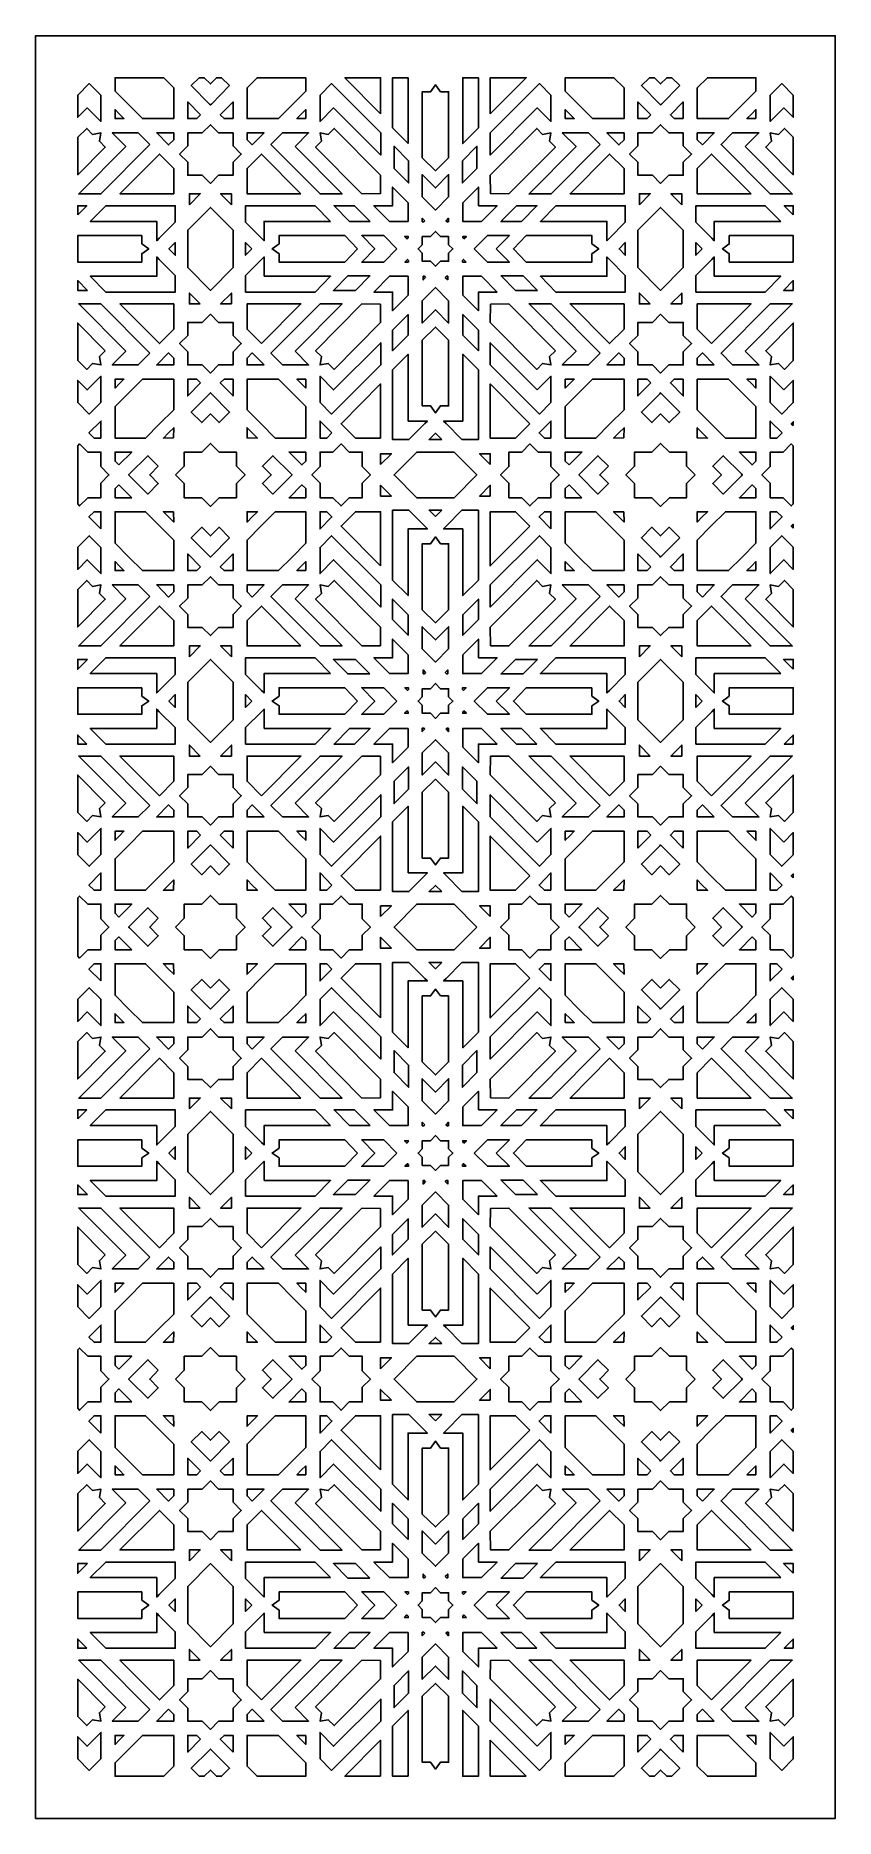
# Model space of a CAD drawing. Extents: x -219 to 351, y -591 to 679.
import ezdxf

# ---------------------------------------------------------------- set-up
doc = ezdxf.new("R2010")
doc.units = 0
doc.header["$MEASUREMENT"] = 0
doc.layers.add('LAYER_1', color=18, linetype='CONTINUOUS')

msp = doc.modelspace()

# ---------------------------------------------------------------- linework, layer by layer
at = {"layer": 'LAYER_1'}
for points in [[(-219.4, -591), (350.6, -591), (350.6, 679), (-219.4, 679)], [(-120.9, 641.8), (-120.9, 620), (-143.3, 620), (-153, 629.7), (-162.7, 639.5), (-162.7, 649), (-128.1, 649)], [(-81.2, 643.4), (-94.1, 630.3), (-94.8, 629.7), (-95.5, 630.3), (-108.5, 643.4), (-102.8, 649), (-99.2, 649), (-94.8, 644.7), (-90.5, 649), (-86.8, 649)], [(-26.9, 639.5), (-36.6, 629.7), (-46.3, 620), (-68.7, 620), (-68.7, 641.8), (-61.5, 649), (-26.9, 649)], [(26.5, 623.4), (1, 649), (26.5, 649)], [(46.1, 602.1), (35, 613.3), (35, 649), (46.1, 649)], [(96.2, 613.3), (85.1, 602.1), (85.1, 649), (96.2, 649)], [(104.7, 623.4), (104.7, 649), (130.3, 649)], [(200, 641.8), (200, 620), (177.6, 620), (167.8, 629.7), (158.1, 639.5), (158.1, 649), (192.8, 649)], [(239.7, 643.4), (226.7, 630.3), (226.1, 629.7), (225.4, 630.3), (212.4, 643.4), (218.1, 649), (221.7, 649), (226.1, 644.7), (230.4, 649), (234, 649)], [(294, 639.5), (284.3, 629.7), (274.5, 620), (252.2, 620), (252.2, 641.8), (259.4, 649), (294, 649)], [(-172.9, 636.6), (-172.9, 620.5), (-172.9, 617.9), (-182.7, 627.6), (-189.4, 620.9), (-189.4, 636.7), (-181.2, 644.9)], [(26.6, 609.8), (26.6, 594), (-7, 627.6), (-16.7, 617.9), (-16.7, 620.5), (-16.7, 636.6), (-8.4, 644.9)], [(69.1, 639.1), (75, 639.1), (75, 592), (65.6, 582.8), (56.2, 592), (56.2, 639.1), (62.1, 639.1), (65.6, 644)], [(147.9, 636.6), (147.9, 620.5), (147.9, 617.9), (138.2, 627.6), (104.7, 594), (104.7, 609.8), (139.7, 644.9)], [(320.6, 636.7), (320.6, 620.9), (313.9, 627.6), (304.2, 617.9), (304.2, 620.5), (304.2, 636.6), (312.4, 644.9)], [(-159.6, 623.2), (-156.4, 620), (-162.7, 620), (-162.7, 626.3)], [(-101.8, 622.7), (-104.5, 620), (-111, 620), (-111, 631.8)], [(-78.6, 620), (-85.1, 620), (-87.8, 622.7), (-78.6, 631.8)], [(-26.9, 620), (-33.2, 620), (-30.1, 623.2), (-26.9, 626.3)], [(161.3, 623.2), (164.5, 620), (158.1, 620), (158.1, 626.3)], [(219, 622.7), (216.4, 620), (209.9, 620), (209.9, 631.8)], [(242.2, 620), (235.8, 620), (233.1, 622.7), (242.2, 631.8)], [(294, 620), (287.6, 620), (290.8, 623.2), (294, 626.3)], [(-178.8, 608.7), (-172.9, 609.7), (-173.9, 603.8), (-169.8, 599.6), (-189.4, 579.9), (-189.4, 606.6), (-183, 612.9)], [(-137.9, 601.4), (-172.9, 566.3), (-188.6, 566.3), (-155.1, 600), (-164.8, 609.7), (-146.2, 609.7)], [(-120.9, 604.9), (-124.6, 601.2), (-133.1, 609.7), (-120.9, 609.7)], [(-89, 609.7), (-78.6, 609.7), (-78.6, 600.5), (-72.8, 594.7), (-72.8, 594.7), (-72.8, 594.7), (-78.6, 588.8), (-78.6, 579.6), (-89, 579.6), (-94.8, 573.7), (-100.7, 579.6), (-111, 579.6), (-111, 588.8), (-116.8, 594.7), (-116.8, 594.7), (-116.8, 594.7), (-111, 600.5), (-111, 609.7), (-100.7, 609.7), (-94.8, 615.6)], [(-65, 601.2), (-68.7, 604.9), (-68.7, 609.7), (-56.5, 609.7)], [(-34.5, 600), (-1, 566.3), (-16.7, 566.3), (-51.7, 601.4), (-43.4, 609.7), (-24.8, 609.7)], [(26.5, 579.7), (26.4, 566.5), (13.2, 566.4), (-19.9, 599.6), (-15.7, 603.8), (-16.7, 609.7), (-10.8, 608.7), (-6.6, 612.9)], [(142, 608.7), (147.9, 609.7), (146.9, 603.8), (151.1, 599.6), (118, 566.4), (104.9, 566.5), (104.7, 579.7), (137.8, 612.9)], [(182.9, 601.4), (148, 566.3), (132.3, 566.3), (165.8, 600), (156, 609.7), (174.7, 609.7)], [(200, 604.9), (196.3, 601.2), (187.8, 609.7), (200, 609.7)], [(231.9, 609.7), (242.2, 609.7), (242.2, 600.5), (248.1, 594.7), (248.1, 594.7), (248.1, 594.7), (242.2, 588.8), (242.2, 579.6), (231.9, 579.6), (226.1, 573.7), (220.2, 579.6), (209.9, 579.6), (209.9, 588.8), (204, 594.7), (204, 594.7), (204, 594.7), (209.9, 600.5), (209.9, 609.7), (220.2, 609.7), (226.1, 615.6)], [(255.9, 601.2), (252.2, 604.9), (252.2, 609.7), (264.3, 609.7)], [(286.3, 600), (319.9, 566.3), (304.1, 566.3), (269.2, 601.4), (277.4, 609.7), (296.1, 609.7)], [(320.6, 606.6), (320.6, 579.9), (301, 599.6), (305.2, 603.8), (304.2, 609.7), (310.1, 608.7), (314.3, 612.9)], [(46.4, 589.8), (46.4, 574.1), (36.1, 584.4), (36.1, 600.2)], [(95.1, 584.4), (84.8, 574.1), (84.8, 589.8), (95.1, 600.2)], [(-120.9, 584.4), (-120.9, 566.4), (-159.3, 566.4), (-131.2, 594.7)], [(-30.3, 566.4), (-68.7, 566.4), (-68.7, 584.4), (-58.5, 594.7)], [(200, 584.4), (200, 566.4), (161.5, 566.4), (189.7, 594.7)], [(290.6, 566.4), (252.2, 566.4), (252.2, 584.4), (262.4, 594.7)], [(75, 564.2), (65.6, 554.8), (56.2, 564.2), (56.2, 580), (65.6, 570.6), (75, 580)], [(-109.8, 558.6), (-109.8, 566.4), (-102.1, 566.4)], [(-79.8, 558.6), (-87.5, 566.4), (-79.8, 566.4)], [(46.1, 560), (46.1, 546.7), (32.9, 546.7), (21.7, 557.8), (35, 557.8), (35, 571.2)], [(96.2, 557.8), (109.5, 557.8), (98.4, 546.7), (85.1, 546.7), (85.1, 560), (96.2, 571.2)], [(211, 558.6), (211, 566.4), (218.7, 566.4)], [(241.1, 558.6), (233.4, 566.4), (241.1, 566.4)], [(-189.4, 551.4), (-189.4, 557.8), (-182.9, 557.8)], [(-119.9, 546.1), (-131.3, 534.7), (-133.1, 532.9), (-133.1, 546.7), (-180.5, 546.7), (-169.4, 557.8), (-119.9, 557.8)], [(-78.6, 540.5), (-78.6, 527.1), (-78.6, 513.8), (-94.8, 497.5), (-111, 513.8), (-111, 527.1), (-111, 540.5), (-94.8, 556.7)], [(-9.1, 546.7), (-56.5, 546.7), (-56.5, 532.9), (-58.4, 534.7), (-69.7, 546.1), (-69.7, 557.8), (-20.2, 557.8)], [(19, 546.7), (4.4, 546.7), (-6.7, 557.8), (7.9, 557.8)], [(58.1, 547.1), (57.4, 546.5), (56.2, 546.5), (56.2, 549)], [(75, 546.5), (73.8, 546.5), (73.2, 547.1), (75, 549)], [(126.8, 546.7), (112.3, 546.7), (123.4, 557.8), (137.9, 557.8)], [(200.9, 546.1), (189.6, 534.7), (187.8, 532.9), (187.8, 546.7), (140.4, 546.7), (151.5, 557.8), (200.9, 557.8)], [(242.2, 540.5), (242.2, 527.1), (242.2, 513.8), (226.1, 497.5), (209.9, 513.8), (209.9, 527.1), (209.9, 540.5), (226.1, 556.7)], [(311.7, 546.7), (264.3, 546.7), (264.3, 532.9), (262.5, 534.7), (251.2, 546.1), (251.2, 557.8), (300.6, 557.8)], [(320.6, 551.4), (314.2, 557.8), (320.6, 557.8)], [(-143.7, 530.6), (-138.8, 527.1), (-143.7, 523.6), (-143.7, 517.7), (-189.4, 517.7), (-189.4, 536.6), (-143.7, 536.6)], [(10.1, 527.1), (0.9, 517.7), (-45.9, 517.7), (-45.9, 523.6), (-50.8, 527.1), (-45.9, 530.6), (-45.9, 536.6), (0.9, 536.6)], [(38.1, 527.1), (28.7, 517.7), (13, 517.7), (22.3, 527.1), (13, 536.6), (28.7, 536.6)], [(46.2, 535), (45.3, 534.2), (43.6, 535.9), (46.2, 535.9)], [(69.3, 535.9), (75, 535.9), (75, 530.1), (78, 527.1), (75, 524.1), (75, 518.3), (69.3, 518.3), (65.6, 514.7), (62, 518.3), (56.2, 518.3), (56.2, 524.1), (53.2, 527.1), (56.2, 530.1), (56.2, 535.9), (62, 535.9), (65.6, 539.6)], [(85.9, 534.2), (85, 535), (85, 535.9), (87.7, 535.9)], [(108.9, 527.1), (118.3, 517.7), (102.6, 517.7), (93.2, 527.1), (102.6, 536.6), (118.3, 536.6)], [(177.1, 530.6), (182, 527.1), (177.1, 523.6), (177.1, 517.7), (130.3, 517.7), (121.1, 527.1), (130.3, 536.6), (177.1, 536.6)], [(320.6, 517.7), (275, 517.7), (275, 523.6), (270.1, 527.1), (275, 530.6), (275, 536.6), (320.6, 536.6)], [(-131.3, 519.5), (-119.9, 508.1), (-119.9, 496.4), (-169.4, 496.4), (-180.5, 507.6), (-133.1, 507.6), (-133.1, 521.4)], [(-119.9, 527.1), (-119.9, 522.6), (-124.4, 527.1), (-119.9, 531.6)], [(-65.2, 527.1), (-69.7, 522.6), (-69.7, 527.1), (-69.7, 531.6)], [(-56.5, 507.6), (-9.1, 507.6), (-20.2, 496.4), (-69.7, 496.4), (-69.7, 508.1), (-58.4, 519.5), (-56.5, 521.4)], [(189.6, 519.5), (200.9, 508.1), (200.9, 496.4), (151.5, 496.4), (140.4, 507.6), (187.8, 507.6), (187.8, 521.4)], [(200.9, 527.1), (200.9, 522.6), (196.5, 527.1), (200.9, 531.6)], [(255.7, 527.1), (251.2, 522.6), (251.2, 527.1), (251.2, 531.6)], [(264.3, 507.6), (311.7, 507.6), (300.6, 496.4), (251.2, 496.4), (251.2, 508.1), (262.5, 519.5), (264.3, 521.4)], [(46.4, 518.9), (46.3, 517.7), (43.8, 517.7), (45.7, 519.6)], [(87.4, 517.7), (84.9, 517.7), (84.9, 518.9), (85.5, 519.6)], [(-182.5, 497.5), (-189.4, 497.5), (-189.4, 504.5)], [(-102.1, 487.9), (-109.8, 487.9), (-109.8, 495.6)], [(-79.8, 487.9), (-87.5, 487.9), (-79.8, 495.6)], [(8.6, 497.5), (-7.1, 497.5), (3.1, 507.9), (18.9, 507.9)], [(46.1, 507.6), (46.1, 494.2), (35, 483.1), (35, 496.4), (21.7, 496.4), (32.9, 507.6)], [(75, 490), (75, 474.3), (65.6, 483.7), (56.2, 474.3), (56.2, 490), (65.6, 499.5)], [(58.6, 506.8), (56.9, 505), (56.9, 507.6), (57.8, 507.6)], [(74.4, 505), (72.6, 506.8), (73.4, 507.6), (74.4, 507.6)], [(109.5, 496.4), (96.2, 496.4), (96.2, 483.1), (85.1, 494.2), (85.1, 507.6), (98.4, 507.6)], [(138.4, 497.5), (122.7, 497.5), (112.4, 507.9), (128.1, 507.9)], [(218.7, 487.9), (211, 487.9), (211, 495.6)], [(241.1, 487.9), (233.4, 487.9), (241.1, 495.6)], [(320.6, 497.5), (313.7, 497.5), (320.6, 504.5)], [(-137.9, 452.8), (-146.2, 444.5), (-164.8, 444.5), (-155.1, 454.3), (-188.6, 487.9), (-172.9, 487.9)], [(-120.9, 469.9), (-131.2, 459.6), (-159.3, 487.9), (-120.9, 487.9)], [(-58.5, 459.6), (-68.7, 469.9), (-68.7, 487.9), (-30.3, 487.9)], [(-34.5, 454.3), (-24.8, 444.5), (-43.4, 444.5), (-51.7, 452.8), (-16.7, 487.9), (-1, 487.9)], [(26.4, 487.7), (26.5, 474.6), (-6.6, 441.3), (-10.8, 445.5), (-16.7, 444.5), (-15.7, 450.4), (-19.9, 454.6), (13.2, 487.9)], [(151.1, 454.6), (146.9, 450.4), (147.9, 444.5), (142, 445.5), (137.8, 441.3), (104.7, 474.6), (104.9, 487.7), (118, 487.9)], [(182.9, 452.8), (174.7, 444.5), (156, 444.5), (165.8, 454.3), (132.3, 487.9), (148, 487.9)], [(200, 469.9), (189.7, 459.6), (161.5, 487.9), (200, 487.9)], [(262.4, 459.6), (252.2, 469.9), (252.2, 487.9), (290.6, 487.9)], [(286.3, 454.3), (296.1, 444.5), (277.4, 444.5), (269.2, 452.8), (304.1, 487.9), (319.9, 487.9)], [(-169.8, 454.6), (-173.9, 450.4), (-172.9, 444.5), (-178.8, 445.5), (-183, 441.3), (-189.4, 447.7), (-189.4, 474.3)], [(-89, 474.7), (-78.6, 474.7), (-78.6, 465.5), (-72.8, 459.6), (-72.8, 459.6), (-72.8, 459.6), (-78.6, 453.7), (-78.6, 444.5), (-89, 444.5), (-94.8, 438.6), (-100.7, 444.5), (-111, 444.5), (-111, 453.7), (-116.8, 459.6), (-116.8, 459.6), (-116.8, 459.6), (-111, 465.5), (-111, 474.7), (-100.7, 474.7), (-94.8, 480.6)], [(46.1, 465.7), (35, 454.6), (35, 469.2), (46.1, 480.3)], [(75, 462.2), (75, 415.2), (69.1, 415.2), (65.6, 410.3), (62.1, 415.2), (56.2, 415.2), (56.2, 462.2), (65.6, 471.4)], [(96.2, 469.2), (96.2, 454.6), (85.1, 465.7), (85.1, 480.3)], [(231.9, 474.7), (242.2, 474.7), (242.2, 465.5), (248.1, 459.6), (248.1, 459.6), (248.1, 459.6), (242.2, 453.7), (242.2, 444.5), (231.9, 444.5), (226.1, 438.6), (220.2, 444.5), (209.9, 444.5), (209.9, 453.7), (204, 459.6), (204, 459.6), (204, 459.6), (209.9, 465.5), (209.9, 474.7), (220.2, 474.7), (226.1, 480.6)], [(320.6, 447.7), (314.3, 441.3), (310.1, 445.5), (304.2, 444.5), (305.2, 450.4), (301, 454.6), (320.6, 474.3)], [(26.6, 444.5), (-8.4, 409.4), (-16.7, 417.7), (-16.7, 433.8), (-16.7, 436.4), (-7, 426.6), (26.6, 460.3)], [(138.2, 426.6), (147.9, 436.4), (147.9, 433.8), (147.9, 417.7), (139.7, 409.4), (104.7, 444.5), (104.7, 460.3)], [(-120.9, 449.3), (-120.9, 444.5), (-133.1, 444.5), (-124.6, 453)], [(-56.5, 444.5), (-68.7, 444.5), (-68.7, 449.3), (-65, 453)], [(46.1, 404.5), (59.9, 404.5), (58, 402.7), (46.7, 391.3), (35, 391.3), (35, 441), (46.1, 452.1)], [(96.2, 441), (96.2, 391.3), (84.5, 391.3), (73.2, 402.7), (71.4, 404.5), (85.1, 404.5), (85.1, 452.1)], [(200, 449.3), (200, 444.5), (187.8, 444.5), (196.3, 453)], [(264.3, 444.5), (252.2, 444.5), (252.2, 449.3), (255.9, 453)], [(-172.9, 433.8), (-172.9, 417.7), (-181.2, 409.4), (-189.4, 417.6), (-189.4, 433.4), (-182.7, 426.6), (-172.9, 436.4)], [(-159.6, 431.1), (-162.7, 427.9), (-162.7, 434.3), (-156.4, 434.3)], [(-120.9, 412.5), (-131, 402.4), (-141, 392.3), (-162.7, 392.3), (-162.7, 414.8), (-153, 424.5), (-143.3, 434.3), (-120.9, 434.3)], [(-101.8, 431.6), (-111, 422.4), (-111, 434.3), (-104.5, 434.3)], [(-78.6, 434.3), (-78.6, 422.4), (-87.8, 431.6), (-85.1, 434.3)], [(-36.6, 424.5), (-26.9, 414.8), (-26.9, 392.3), (-48.6, 392.3), (-58.7, 402.4), (-68.7, 412.5), (-68.7, 434.3), (-46.3, 434.3)], [(-26.9, 434.3), (-26.9, 427.9), (-30.1, 431.1), (-33.2, 434.3)], [(161.3, 431.1), (158.1, 427.9), (158.1, 434.3), (164.5, 434.3)], [(200, 412.5), (189.9, 402.4), (179.9, 392.3), (158.1, 392.3), (158.1, 414.8), (167.8, 424.5), (177.6, 434.3), (200, 434.3)], [(219, 431.6), (209.9, 422.4), (209.9, 434.3), (216.4, 434.3)], [(242.2, 434.3), (242.2, 422.4), (233.1, 431.6), (235.8, 434.3)], [(284.3, 424.5), (294, 414.8), (294, 392.3), (272.2, 392.3), (262.2, 402.4), (252.2, 412.5), (252.2, 434.3), (274.5, 434.3)], [(294, 434.3), (294, 427.9), (290.8, 431.1), (287.6, 434.3)], [(313.9, 426.6), (320.6, 433.4), (320.6, 417.6), (312.4, 409.4), (304.2, 417.7), (304.2, 433.8), (304.2, 436.4)], [(-94.1, 423.9), (-81.2, 410.9), (-88.6, 403.4), (-94.8, 409.6), (-101, 403.4), (-108.5, 410.9), (-95.5, 423.9), (-94.8, 424.6)], [(26.5, 392.3), (8.6, 392.3), (-1.7, 402.6), (26.5, 430.9)], [(132.9, 402.6), (122.7, 392.3), (104.7, 392.3), (104.7, 430.9)], [(226.7, 423.9), (239.7, 410.9), (232.2, 403.4), (226.1, 409.6), (219.9, 403.4), (212.4, 410.9), (225.4, 423.9), (226.1, 424.6)], [(-172.9, 392.3), (-177.7, 392.3), (-181.4, 396), (-172.9, 404.5)], [(-121, 392.4), (-128.3, 392.3), (-124.6, 396), (-120.9, 399.7)], [(-65, 396), (-61.3, 392.3), (-68.7, 392.4), (-68.7, 399.7)], [(-8.2, 396), (-11.9, 392.3), (-16.7, 392.3), (-16.7, 404.5)], [(70.1, 391.3), (65.6, 391.3), (61.1, 391.3), (65.6, 395.8)], [(147.9, 392.3), (143.2, 392.3), (139.4, 396), (147.9, 404.5)], [(199.9, 392.4), (192.6, 392.3), (196.3, 396), (200, 399.7)], [(255.8, 396), (259.5, 392.3), (252.2, 392.4), (252.2, 399.7)], [(312.7, 396), (309, 392.3), (304.2, 392.3), (304.2, 404.5)], [(320.6, 401.2), (319.2, 402.6), (320.6, 404)], [(-182.1, 382.3), (-172.9, 382.3), (-172.9, 372), (-167.1, 366.1), (-167.1, 366.1), (-167.1, 366.1), (-172.9, 360.2), (-172.9, 349.8), (-182.1, 349.8), (-188, 344), (-188, 344), (-188, 344), (-189.4, 345.4), (-189.4, 386.8), (-188, 388.2), (-188, 388.2), (-188, 388.2)], [(-160.1, 373.2), (-162.7, 375.8), (-162.7, 382.3), (-150.9, 382.3)], [(-119.6, 366.1), (-113.4, 372.3), (-113.4, 379.9), (-113.4, 382.3), (-101, 382.3), (-94.8, 388.5), (-88.6, 382.3), (-76.3, 382.3), (-76.2, 379.9), (-76.2, 372.3), (-70.1, 366.1), (-76.2, 359.9), (-76.2, 352.2), (-76.3, 349.8), (-88.6, 349.8), (-94.8, 343.7), (-101, 349.8), (-113.4, 349.8), (-113.4, 352.2), (-113.4, 359.9)], [(-119.6, 366.1), (-113.4, 372.3), (-113.4, 379.9), (-113.4, 382.3), (-101, 382.3), (-94.8, 388.5), (-88.6, 382.3), (-76.3, 382.3), (-76.2, 379.9), (-76.2, 372.3), (-70.1, 366.1), (-76.2, 359.9), (-76.2, 352.2), (-76.3, 349.8), (-88.6, 349.8), (-94.8, 343.7), (-101, 349.8), (-113.4, 349.8), (-113.4, 352.2), (-113.4, 359.9)], [(-26.9, 375.8), (-29.6, 373.2), (-38.7, 382.3), (-26.9, 382.3)], [(4.2, 382.3), (13.4, 382.3), (13.4, 372), (19.2, 366.1), (19.2, 366.1), (19.2, 366.1), (13.4, 360.2), (13.4, 349.8), (4.2, 349.8), (-1.7, 344), (-1.7, 344), (-1.7, 344), (-7.5, 349.8), (-16.7, 349.8), (-16.7, 360.2), (-22.5, 366.1), (-22.5, 366.1), (-22.5, 366.1), (-16.7, 372), (-16.7, 382.3), (-7.5, 382.3), (-1.7, 388.2), (-1.7, 388.2), (-1.7, 388.2)], [(26.5, 373.4), (26.5, 381.2), (34.2, 381.2)], [(95.1, 366.1), (95.1, 366.1), (95.1, 366.1), (78.9, 349.8), (52.3, 349.8), (36.1, 366.1), (36.2, 366.1), (36.1, 366.1), (52.3, 382.3), (78.9, 382.3)], [(104.7, 373.4), (97, 381.2), (104.7, 381.2)], [(138.7, 382.3), (147.9, 382.3), (147.9, 372), (153.8, 366.1), (153.8, 366.1), (153.8, 366.1), (147.9, 360.2), (147.9, 349.8), (138.7, 349.8), (132.9, 344), (132.9, 344), (132.9, 344), (127.1, 349.8), (117.9, 349.8), (117.9, 360.2), (112, 366.1), (112, 366.1), (112, 366.1), (117.9, 372), (117.9, 382.3), (127.1, 382.3), (132.9, 388.2), (132.9, 388.2), (132.9, 388.2)], [(160.8, 373.2), (158.1, 375.8), (158.1, 382.3), (170, 382.3)], [(250.8, 366.1), (244.6, 372.3), (244.6, 379.9), (244.6, 382.3), (232.3, 382.3), (226.1, 388.5), (219.9, 382.3), (207.5, 382.3), (207.5, 379.9), (207.5, 372.3), (201.3, 366.1), (207.5, 359.9), (207.5, 352.2), (207.5, 349.8), (219.9, 349.8), (226.1, 343.7), (232.3, 349.8), (244.6, 349.8), (244.6, 352.2), (244.6, 359.9)], [(250.8, 366.1), (244.6, 372.3), (244.6, 379.9), (244.6, 382.3), (232.3, 382.3), (226.1, 388.5), (219.9, 382.3), (207.5, 382.3), (207.5, 379.9), (207.5, 372.3), (201.3, 366.1), (207.5, 359.9), (207.5, 352.2), (207.5, 349.8), (219.9, 349.8), (226.1, 343.7), (232.3, 349.8), (244.6, 349.8), (244.6, 352.2), (244.6, 359.9)], [(294, 375.8), (291.3, 373.2), (282.2, 382.3), (294, 382.3)], [(320.6, 386.8), (320.6, 345.4), (319.2, 344), (319.2, 344), (319.2, 344), (313.4, 349.8), (304.2, 349.8), (304.2, 360.2), (298.3, 366.1), (298.4, 366.1), (298.3, 366.1), (304.2, 372), (304.2, 382.3), (313.4, 382.3), (319.2, 388.2), (319.2, 388.2), (319.2, 388.2)], [(-132, 372.3), (-138.1, 366.1), (-138.1, 366.1), (-138.1, 366.1), (-132, 359.9), (-139.4, 352.4), (-152.4, 365.4), (-153.1, 366.1), (-153, 366.1), (-153.1, 366.1), (-152.4, 366.8), (-139.4, 379.8)], [(-37.2, 366.8), (-36.6, 366.1), (-36.6, 366.1), (-36.6, 366.1), (-37.2, 365.4), (-50.2, 352.4), (-57.7, 359.9), (-51.5, 366.1), (-51.5, 366.1), (-51.5, 366.1), (-57.7, 372.3), (-50.2, 379.8)], [(188.9, 372.3), (182.7, 366.1), (182.7, 366.1), (182.7, 366.1), (188.9, 359.9), (181.4, 352.4), (168.4, 365.4), (167.8, 366.1), (167.8, 366.1), (167.8, 366.1), (168.4, 366.8), (181.4, 379.8)], [(283.7, 366.8), (284.3, 366.1), (284.3, 366.1), (284.3, 366.1), (283.7, 365.4), (270.7, 352.4), (263.2, 359.9), (269.4, 366.1), (269.4, 366.1), (269.4, 366.1), (263.2, 372.3), (270.7, 379.8)], [(-150.9, 349.8), (-162.7, 349.8), (-162.7, 356.3), (-160.1, 359)], [(-26.9, 356.3), (-26.9, 349.8), (-38.7, 349.8), (-29.6, 359)], [(34.2, 351), (26.5, 351), (26.5, 358.7)], [(104.7, 351), (97, 351), (104.7, 358.7)], [(170, 349.8), (158.1, 349.8), (158.1, 356.3), (160.8, 359)], [(294, 356.3), (294, 349.8), (282.2, 349.8), (291.3, 359)], [(-172.9, 327.6), (-181.4, 336.2), (-177.7, 339.9), (-172.9, 339.9)], [(-131, 329.8), (-120.9, 319.7), (-120.9, 297.9), (-143.3, 297.9), (-153, 307.6), (-162.7, 317.4), (-162.7, 339.9), (-141, 339.9)], [(-121, 339.8), (-120.9, 332.5), (-124.6, 336.2), (-128.3, 339.9)], [(-65, 336.2), (-68.7, 332.5), (-68.7, 339.8), (-61.3, 339.9)], [(-26.9, 317.4), (-36.6, 307.6), (-46.3, 297.9), (-68.7, 297.9), (-68.7, 319.7), (-58.7, 329.8), (-48.6, 339.9), (-26.9, 339.9)], [(-11.9, 339.9), (-8.2, 336.2), (-16.7, 327.6), (-16.7, 339.9)], [(26.5, 301.3), (-1.7, 329.6), (8.6, 339.9), (26.5, 339.9)], [(58, 329.5), (59.9, 327.6), (46.1, 327.6), (46.1, 280.1), (35, 291.2), (35, 340.9), (46.7, 340.9)], [(65.6, 336.4), (61.1, 340.9), (65.6, 340.9), (70.1, 340.9)], [(96.2, 291.2), (85.1, 280.1), (85.1, 327.6), (71.4, 327.6), (73.2, 329.5), (84.5, 340.9), (96.2, 340.9)], [(132.9, 329.6), (104.7, 301.3), (104.7, 339.9), (122.7, 339.9)], [(147.9, 327.6), (139.4, 336.2), (143.2, 339.9), (147.9, 339.9)], [(189.9, 329.8), (200, 319.7), (200, 297.9), (177.6, 297.9), (167.8, 307.6), (158.1, 317.4), (158.1, 339.9), (179.9, 339.9)], [(199.9, 339.8), (200, 332.5), (196.3, 336.2), (192.6, 339.9)], [(255.8, 336.2), (252.2, 332.5), (252.2, 339.8), (259.5, 339.9)], [(294, 317.4), (284.3, 307.6), (274.5, 297.9), (252.2, 297.9), (252.2, 319.7), (262.2, 329.8), (272.2, 339.9), (294, 339.9)], [(309, 339.9), (312.7, 336.2), (304.2, 327.6), (304.2, 339.9)], [(320.6, 328.2), (319.2, 329.6), (320.6, 331)], [(-172.9, 314.5), (-172.9, 298.4), (-172.9, 295.8), (-182.7, 305.6), (-189.4, 298.8), (-189.4, 314.6), (-181.2, 322.8)], [(-81.2, 321.3), (-94.1, 308.3), (-94.8, 307.6), (-95.5, 308.3), (-108.5, 321.3), (-101, 328.8), (-94.8, 322.6), (-88.6, 328.8)], [(26.6, 287.7), (26.6, 271.9), (-7, 305.6), (-16.7, 295.8), (-16.7, 298.4), (-16.7, 314.5), (-8.4, 322.8)], [(69.1, 317), (75, 317), (75, 270), (65.6, 260.8), (56.2, 270), (56.2, 317), (62.1, 317), (65.6, 321.9)], [(147.9, 314.5), (147.9, 298.4), (147.9, 295.8), (138.2, 305.6), (104.7, 271.9), (104.7, 287.7), (139.7, 322.8)], [(239.7, 321.3), (226.7, 308.3), (226.1, 307.6), (225.4, 308.3), (212.4, 321.3), (219.9, 328.8), (226.1, 322.6), (232.2, 328.8)], [(320.6, 314.6), (320.6, 298.8), (313.9, 305.6), (304.2, 295.8), (304.2, 298.4), (304.2, 314.5), (312.4, 322.8)], [(-101.8, 300.6), (-104.5, 297.9), (-111, 297.9), (-111, 309.8)], [(-78.6, 297.9), (-85.1, 297.9), (-87.8, 300.6), (-78.6, 309.8)], [(219, 300.6), (216.4, 297.9), (209.9, 297.9), (209.9, 309.8)], [(242.2, 297.9), (235.8, 297.9), (233.1, 300.6), (242.2, 309.8)], [(-159.6, 301.1), (-156.4, 297.9), (-162.7, 297.9), (-162.7, 304.3)], [(-89, 287.7), (-78.6, 287.7), (-78.6, 278.4), (-72.8, 272.6), (-72.8, 272.6), (-72.8, 272.6), (-78.6, 266.7), (-78.6, 257.5), (-89, 257.5), (-94.8, 251.6), (-100.7, 257.5), (-111, 257.5), (-111, 266.7), (-116.8, 272.6), (-116.8, 272.6), (-116.8, 272.6), (-111, 278.4), (-111, 287.7), (-100.7, 287.7), (-94.8, 293.5)], [(-26.9, 297.9), (-33.2, 297.9), (-30.1, 301.1), (-26.9, 304.3)], [(161.3, 301.1), (164.5, 297.9), (158.1, 297.9), (158.1, 304.3)], [(231.9, 287.7), (242.2, 287.7), (242.2, 278.4), (248.1, 272.6), (248.1, 272.6), (248.1, 272.6), (242.2, 266.7), (242.2, 257.5), (231.9, 257.5), (226.1, 251.6), (220.2, 257.5), (209.9, 257.5), (209.9, 266.7), (204, 272.6), (204, 272.6), (204, 272.6), (209.9, 278.4), (209.9, 287.7), (220.2, 287.7), (226.1, 293.5)], [(294, 297.9), (287.6, 297.9), (290.8, 301.1), (294, 304.3)], [(-178.8, 286.7), (-172.9, 287.7), (-173.9, 281.7), (-169.8, 277.5), (-189.4, 257.8), (-189.4, 284.5), (-183, 290.9)], [(-137.9, 279.4), (-172.9, 244.3), (-188.6, 244.3), (-155.1, 277.9), (-164.8, 287.7), (-146.2, 287.7)], [(-120.9, 282.9), (-124.6, 279.1), (-133.1, 287.7), (-120.9, 287.7)], [(-65, 279.1), (-68.7, 282.9), (-68.7, 287.7), (-56.5, 287.7)], [(-34.5, 277.9), (-1, 244.3), (-16.7, 244.3), (-51.7, 279.4), (-43.4, 287.7), (-24.8, 287.7)], [(26.5, 257.6), (26.4, 244.4), (13.2, 244.3), (-19.9, 277.5), (-15.7, 281.7), (-16.7, 287.7), (-10.8, 286.7), (-6.6, 290.9)], [(142, 286.7), (147.9, 287.7), (146.9, 281.7), (151.1, 277.5), (118, 244.3), (104.9, 244.4), (104.7, 257.6), (137.8, 290.9)], [(182.9, 279.4), (148, 244.3), (132.3, 244.3), (165.8, 277.9), (156, 287.7), (174.7, 287.7)], [(200, 282.9), (196.3, 279.1), (187.8, 287.7), (200, 287.7)], [(255.9, 279.1), (252.2, 282.9), (252.2, 287.7), (264.3, 287.7)], [(286.3, 277.9), (319.9, 244.3), (304.1, 244.3), (269.2, 279.4), (277.4, 287.7), (296.1, 287.7)], [(320.6, 284.5), (320.6, 257.8), (301, 277.5), (305.2, 281.7), (304.2, 287.7), (310.1, 286.7), (314.3, 290.9)], [(-120.9, 262.3), (-120.9, 244.3), (-159.3, 244.3), (-131.2, 272.6)], [(-30.3, 244.3), (-68.7, 244.3), (-68.7, 262.3), (-58.5, 272.6)], [(46.1, 266.5), (46.1, 251.9), (35, 263), (35, 277.6)], [(96.2, 263), (85.1, 251.9), (85.1, 266.5), (96.2, 277.6)], [(200, 262.3), (200, 244.3), (161.5, 244.3), (189.7, 272.6)], [(290.6, 244.3), (252.2, 244.3), (252.2, 262.3), (262.4, 272.6)], [(75, 242.1), (65.6, 232.7), (56.2, 242.1), (56.2, 257.9), (65.6, 248.5), (75, 257.9)], [(-109.8, 236.5), (-109.8, 244.3), (-102.1, 244.3)], [(-79.8, 236.5), (-87.5, 244.3), (-79.8, 244.3)], [(46.1, 237.9), (46.1, 224.6), (32.9, 224.6), (21.7, 235.8), (35, 235.8), (35, 249.1)], [(96.2, 235.8), (109.5, 235.8), (98.4, 224.6), (85.1, 224.6), (85.1, 237.9), (96.2, 249.1)], [(211, 236.5), (211, 244.3), (218.7, 244.3)], [(241.1, 236.5), (233.4, 244.3), (241.1, 244.3)], [(-182.5, 234.6), (-189.4, 227.7), (-189.4, 234.6)], [(-119.9, 224), (-131.3, 212.6), (-133.1, 210.8), (-133.1, 224.6), (-180.5, 224.6), (-169.4, 235.8), (-119.9, 235.8)], [(-78.6, 218.4), (-78.6, 205), (-78.6, 191.7), (-94.8, 175.5), (-111, 191.7), (-111, 205), (-111, 218.4), (-94.8, 234.6)], [(-9.1, 224.6), (-56.5, 224.6), (-56.5, 210.8), (-58.4, 212.6), (-69.7, 224), (-69.7, 235.8), (-20.2, 235.8)], [(18.9, 224.3), (3.1, 224.3), (-7.1, 234.6), (8.6, 234.6)], [(138.4, 234.6), (128.1, 224.3), (112.4, 224.3), (122.7, 234.6)], [(200.9, 224), (189.6, 212.6), (187.8, 210.8), (187.8, 224.6), (140.4, 224.6), (151.5, 235.8), (200.9, 235.8)], [(242.2, 218.4), (242.2, 205), (242.2, 191.7), (226.1, 175.5), (209.9, 191.7), (209.9, 205), (209.9, 218.4), (226.1, 234.6)], [(311.7, 224.6), (264.3, 224.6), (264.3, 210.8), (262.5, 212.6), (251.2, 224), (251.2, 235.8), (300.6, 235.8)], [(320.6, 227.7), (313.7, 234.6), (320.6, 234.6)], [(69.3, 213.8), (75, 213.8), (75, 208.1), (78, 205), (75, 202), (75, 196.3), (69.3, 196.3), (65.6, 192.6), (62, 196.3), (56.2, 196.3), (56.2, 202), (53.2, 205), (56.2, 208.1), (56.2, 213.8), (62, 213.8), (65.6, 217.5)], [(58.6, 225.4), (57.8, 224.5), (56.9, 224.5), (56.9, 227.2)], [(74.4, 224.5), (73.4, 224.5), (72.6, 225.4), (74.4, 227.2)], [(-143.7, 214.5), (-143.7, 208.5), (-138.8, 205), (-143.7, 201.6), (-143.7, 195.6), (-189.4, 195.6), (-189.4, 214.5)], [(-119.9, 205), (-119.9, 200.5), (-124.4, 205), (-119.9, 209.6)], [(-65.2, 205), (-69.7, 200.5), (-69.7, 205), (-69.7, 209.6)], [(10.1, 205), (0.9, 195.6), (-45.9, 195.6), (-45.9, 201.6), (-50.8, 205), (-45.9, 208.5), (-45.9, 214.5), (0.9, 214.5)], [(38.1, 205), (28.7, 195.6), (13, 195.6), (22.3, 205), (13, 214.5), (28.7, 214.5)], [(46.4, 213.3), (45.7, 212.6), (43.8, 214.5), (46.3, 214.5)], [(85.5, 212.6), (84.9, 213.3), (84.9, 214.5), (87.4, 214.5)], [(108.9, 205), (118.3, 195.6), (102.6, 195.6), (93.2, 205), (102.6, 214.5), (118.3, 214.5)], [(177.1, 214.5), (177.1, 208.5), (182, 205), (177.1, 201.6), (177.1, 195.6), (130.3, 195.6), (121.1, 205), (130.3, 214.5)], [(200.9, 205), (200.9, 200.5), (196.5, 205), (200.9, 209.6)], [(255.7, 205), (251.2, 200.5), (251.2, 205), (251.2, 209.6)], [(320.6, 195.6), (275, 195.6), (275, 201.6), (270.1, 205), (275, 208.5), (275, 214.5), (320.6, 214.5)], [(-131.3, 197.4), (-119.9, 186.1), (-119.9, 174.3), (-169.4, 174.3), (-180.5, 185.5), (-133.1, 185.5), (-133.1, 199.3)], [(-56.5, 185.5), (-9.1, 185.5), (-20.2, 174.3), (-69.7, 174.3), (-69.7, 186.1), (-58.4, 197.4), (-56.5, 199.3)], [(46.2, 197.2), (46.2, 196.3), (43.6, 196.3), (45.3, 198)], [(87.7, 196.3), (85, 196.3), (85, 197.2), (85.9, 198)], [(189.6, 197.4), (200.9, 186.1), (200.9, 174.3), (151.5, 174.3), (140.4, 185.5), (187.8, 185.5), (187.8, 199.3)], [(264.3, 185.5), (311.7, 185.5), (300.6, 174.3), (251.2, 174.3), (251.2, 186.1), (262.5, 197.4), (264.3, 199.3)], [(-182.9, 174.3), (-189.4, 174.3), (-189.4, 180.8)], [(7.9, 174.3), (-6.7, 174.3), (4.4, 185.5), (19, 185.5)], [(46.1, 185.5), (46.1, 172.2), (35, 161), (35, 174.3), (21.7, 174.3), (32.9, 185.5)], [(58.1, 185.1), (56.2, 183.2), (56.2, 185.7), (57.4, 185.7)], [(75, 185.7), (75, 183.2), (73.2, 185.1), (73.8, 185.7)], [(109.5, 174.3), (96.2, 174.3), (96.2, 161), (85.1, 172.2), (85.1, 185.5), (98.4, 185.5)], [(137.9, 174.3), (123.4, 174.3), (112.3, 185.5), (126.8, 185.5)], [(320.6, 174.3), (314.2, 174.3), (320.6, 180.8)], [(-137.9, 130.7), (-146.2, 122.4), (-164.8, 122.4), (-155.1, 132.2), (-188.6, 165.8), (-172.9, 165.8)], [(-120.9, 147.8), (-131.2, 137.5), (-159.3, 165.8), (-120.9, 165.8)], [(-102.1, 165.8), (-109.8, 165.8), (-109.8, 173.6)], [(-79.8, 165.8), (-87.5, 165.8), (-79.8, 173.6)], [(-58.5, 137.5), (-68.7, 147.8), (-68.7, 165.8), (-30.3, 165.8)], [(-34.5, 132.2), (-24.8, 122.4), (-43.4, 122.4), (-51.7, 130.7), (-16.7, 165.8), (-1, 165.8)], [(26.4, 165.7), (26.5, 152.5), (-6.6, 119.2), (-10.8, 123.4), (-16.7, 122.4), (-15.7, 128.4), (-19.9, 132.6), (13.2, 165.8)], [(75, 168), (75, 152.2), (65.6, 161.6), (56.2, 152.2), (56.2, 168), (65.6, 177.4)], [(151.1, 132.6), (146.9, 128.4), (147.9, 122.4), (142, 123.4), (137.8, 119.2), (104.7, 152.5), (104.9, 165.7), (118, 165.8)], [(182.9, 130.7), (174.7, 122.4), (156, 122.4), (165.8, 132.2), (132.3, 165.8), (148, 165.8)], [(200, 147.8), (189.7, 137.5), (161.5, 165.8), (200, 165.8)], [(218.7, 165.8), (211, 165.8), (211, 173.6)], [(241.1, 165.8), (233.4, 165.8), (241.1, 173.6)], [(262.4, 137.5), (252.2, 147.8), (252.2, 165.8), (290.6, 165.8)], [(286.3, 132.2), (296.1, 122.4), (277.4, 122.4), (269.2, 130.7), (304.1, 165.8), (319.9, 165.8)], [(-89, 152.6), (-78.6, 152.6), (-78.6, 143.4), (-72.8, 137.5), (-72.8, 137.5), (-72.8, 137.5), (-78.6, 131.7), (-78.6, 122.4), (-89, 122.4), (-94.8, 116.6), (-100.7, 122.4), (-111, 122.4), (-111, 131.7), (-116.8, 137.5), (-116.8, 137.5), (-116.8, 137.5), (-111, 143.4), (-111, 152.6), (-100.7, 152.6), (-94.8, 158.5)], [(46.4, 142.3), (36.1, 132), (36.1, 147.8), (46.4, 158.1)], [(95.1, 147.8), (95.1, 132), (84.8, 142.3), (84.8, 158.1)], [(231.9, 152.6), (242.2, 152.6), (242.2, 143.4), (248.1, 137.5), (248.1, 137.5), (248.1, 137.5), (242.2, 131.7), (242.2, 122.4), (231.9, 122.4), (226.1, 116.6), (220.2, 122.4), (209.9, 122.4), (209.9, 131.7), (204, 137.5), (204, 137.5), (204, 137.5), (209.9, 143.4), (209.9, 152.6), (220.2, 152.6), (226.1, 158.5)], [(-169.8, 132.6), (-173.9, 128.4), (-172.9, 122.4), (-178.8, 123.4), (-183, 119.2), (-189.4, 125.6), (-189.4, 152.3)], [(75, 140.1), (75, 93.1), (69.1, 93.1), (65.6, 88.2), (62.1, 93.1), (56.2, 93.1), (56.2, 140.1), (65.6, 149.3)], [(320.6, 125.6), (314.3, 119.2), (310.1, 123.4), (304.2, 122.4), (305.2, 128.4), (301, 132.6), (320.6, 152.3)], [(-120.9, 127.2), (-120.9, 122.4), (-133.1, 122.4), (-124.6, 131)], [(-56.5, 122.4), (-68.7, 122.4), (-68.7, 127.2), (-65, 131)], [(26.6, 122.4), (-8.4, 87.3), (-16.7, 95.6), (-16.7, 111.7), (-16.7, 114.3), (-7, 104.5), (26.6, 138.2)], [(46.1, 82.5), (59.9, 82.5), (58, 80.6), (46.7, 69.2), (35, 69.2), (35, 118.9), (46.1, 130)], [(96.2, 118.9), (96.2, 69.2), (84.5, 69.2), (73.2, 80.6), (71.4, 82.5), (85.1, 82.5), (85.1, 130)], [(138.2, 104.5), (147.9, 114.3), (147.9, 111.7), (147.9, 95.6), (139.7, 87.3), (104.7, 122.4), (104.7, 138.2)], [(200, 127.2), (200, 122.4), (187.8, 122.4), (196.3, 131)], [(264.3, 122.4), (252.2, 122.4), (252.2, 127.2), (255.9, 131)], [(-172.9, 111.7), (-172.9, 95.6), (-181.2, 87.3), (-189.4, 95.5), (-189.4, 111.3), (-182.7, 104.5), (-172.9, 114.3)], [(-159.6, 109), (-162.7, 105.8), (-162.7, 112.2), (-156.4, 112.2)], [(-120.9, 90.4), (-131, 80.3), (-141, 70.2), (-162.7, 70.2), (-162.7, 92.7), (-153, 102.4), (-143.3, 112.2), (-120.9, 112.2)], [(-101.8, 109.5), (-111, 100.3), (-111, 112.2), (-104.5, 112.2)], [(-94.1, 101.8), (-81.2, 88.8), (-88.6, 81.3), (-94.8, 87.5), (-101, 81.3), (-108.5, 88.8), (-95.5, 101.8), (-94.8, 102.5)], [(-78.6, 100.3), (-87.8, 109.5), (-85.1, 112.2), (-78.6, 112.2)], [(-36.6, 102.4), (-26.9, 92.7), (-26.9, 70.2), (-48.6, 70.2), (-58.7, 80.3), (-68.7, 90.4), (-68.7, 112.2), (-46.3, 112.2)], [(-26.9, 112.2), (-26.9, 105.8), (-30.1, 109), (-33.2, 112.2)], [(26.5, 70.2), (8.6, 70.2), (-1.7, 80.5), (26.5, 108.8)], [(132.9, 80.5), (122.7, 70.2), (104.7, 70.2), (104.7, 108.8)], [(161.3, 109), (158.1, 105.8), (158.1, 112.2), (164.5, 112.2)], [(200, 90.4), (189.9, 80.3), (179.9, 70.2), (158.1, 70.2), (158.1, 92.7), (167.8, 102.4), (177.6, 112.2), (200, 112.2)], [(219, 109.5), (209.9, 100.3), (209.9, 112.2), (216.4, 112.2)], [(226.7, 101.8), (239.7, 88.8), (232.2, 81.3), (226.1, 87.5), (219.9, 81.3), (212.4, 88.8), (225.4, 101.8), (226.1, 102.5)], [(242.2, 100.3), (233.1, 109.5), (235.8, 112.2), (242.2, 112.2)], [(284.3, 102.4), (294, 92.7), (294, 70.2), (272.2, 70.2), (262.2, 80.3), (252.2, 90.4), (252.2, 112.2), (274.5, 112.2)], [(294, 112.2), (294, 105.8), (290.8, 109), (287.6, 112.2)], [(313.9, 104.5), (320.6, 111.3), (320.6, 95.5), (312.4, 87.3), (304.2, 95.6), (304.2, 111.7), (304.2, 114.3)], [(-172.9, 70.2), (-177.7, 70.2), (-181.4, 73.9), (-172.9, 82.5)], [(-121, 70.3), (-128.3, 70.2), (-124.6, 73.9), (-120.9, 77.6)], [(-65, 73.9), (-61.3, 70.2), (-68.7, 70.3), (-68.7, 77.6)], [(-8.2, 73.9), (-11.9, 70.2), (-16.7, 70.2), (-16.7, 82.5)], [(147.9, 70.2), (143.2, 70.2), (139.4, 73.9), (147.9, 82.5)], [(199.9, 70.3), (192.6, 70.2), (196.3, 73.9), (200, 77.6)], [(255.8, 73.9), (259.5, 70.2), (252.2, 70.3), (252.2, 77.6)], [(312.7, 73.9), (309, 70.2), (304.2, 70.2), (304.2, 82.5)], [(320.6, 79.1), (319.2, 80.5), (320.6, 81.9)], [(-182.1, 60.3), (-172.9, 60.3), (-172.9, 49.9), (-167.1, 44), (-172.9, 38.2), (-172.9, 27.8), (-182.1, 27.8), (-188, 21.9), (-188, 21.9), (-188, 21.9), (-189.4, 23.3), (-189.4, 64.7), (-188, 66.1), (-188, 66.1), (-188, 66.1)], [(-119.6, 44), (-113.4, 50.2), (-113.4, 57.9), (-113.4, 60.3), (-101, 60.3), (-94.8, 66.5), (-88.6, 60.3), (-76.3, 60.3), (-76.2, 57.9), (-76.2, 50.2), (-70.1, 44), (-76.2, 37.8), (-76.2, 30.2), (-76.3, 27.8), (-88.6, 27.8), (-94.8, 21.6), (-101, 27.8), (-113.4, 27.8), (-113.4, 30.2), (-113.4, 37.8)], [(4.2, 60.3), (13.4, 60.3), (13.4, 49.9), (19.2, 44), (13.4, 38.2), (13.4, 27.8), (4.2, 27.8), (-1.7, 21.9), (-1.7, 21.9), (-1.7, 21.9), (-7.5, 27.8), (-16.7, 27.8), (-16.7, 38.2), (-22.5, 44), (-16.7, 49.9), (-16.7, 60.3), (-7.5, 60.3), (-1.7, 66.1), (-1.7, 66.1), (-1.7, 66.1)], [(70.1, 69.2), (65.6, 69.2), (61.1, 69.2), (65.6, 73.7)], [(138.7, 60.3), (147.9, 60.3), (147.9, 49.9), (153.8, 44), (147.9, 38.2), (147.9, 27.8), (138.7, 27.8), (132.9, 21.9), (132.9, 21.9), (132.9, 21.9), (127.1, 27.8), (117.9, 27.8), (117.9, 38.2), (112, 44), (117.9, 49.9), (117.9, 60.3), (127.1, 60.3), (132.9, 66.1), (132.9, 66.1), (132.9, 66.1)], [(250.8, 44), (244.6, 50.2), (244.6, 57.9), (244.6, 60.3), (232.3, 60.3), (226.1, 66.5), (219.9, 60.3), (207.5, 60.3), (207.5, 57.9), (207.5, 50.2), (201.3, 44), (207.5, 37.8), (207.5, 30.2), (207.5, 27.8), (219.9, 27.8), (226.1, 21.6), (232.3, 27.8), (244.6, 27.8), (244.6, 30.2), (244.6, 37.8)], [(320.6, 64.7), (320.6, 23.3), (319.2, 21.9), (319.2, 21.9), (319.2, 21.9), (313.4, 27.8), (304.2, 27.8), (304.2, 38.2), (298.3, 44), (304.2, 49.9), (304.2, 60.3), (313.4, 60.3), (319.2, 66.1), (319.2, 66.1), (319.2, 66.1)], [(-160.1, 51.1), (-162.7, 53.8), (-162.7, 60.3), (-150.9, 60.3)], [(-132, 50.2), (-138.1, 44), (-132, 37.8), (-139.4, 30.3), (-152.4, 43.4), (-153.1, 44), (-152.4, 44.7), (-139.4, 57.7)], [(-37.2, 44.7), (-36.6, 44), (-37.2, 43.4), (-50.2, 30.3), (-57.7, 37.8), (-51.5, 44), (-57.7, 50.2), (-50.2, 57.7)], [(-26.9, 53.8), (-29.6, 51.1), (-38.7, 60.3), (-26.9, 60.3)], [(26.5, 51.4), (26.5, 59.1), (34.2, 59.1)], [(95.1, 44), (78.9, 27.8), (52.3, 27.8), (36.1, 44), (52.3, 60.3), (78.9, 60.3)], [(104.7, 51.4), (97, 59.1), (104.7, 59.1)], [(160.8, 51.1), (158.1, 53.8), (158.1, 60.3), (170, 60.3)], [(188.9, 50.2), (182.7, 44), (188.9, 37.8), (181.4, 30.3), (168.4, 43.4), (167.8, 44), (168.4, 44.7), (181.4, 57.7)], [(283.7, 44.7), (284.3, 44), (283.7, 43.4), (270.7, 30.3), (263.2, 37.8), (269.4, 44), (263.2, 50.2), (270.7, 57.7)], [(294, 53.8), (291.3, 51.1), (282.2, 60.3), (294, 60.3)], [(-150.9, 27.8), (-162.7, 27.8), (-162.7, 34.3), (-160.1, 37)], [(-26.9, 34.3), (-26.9, 27.8), (-38.7, 27.8), (-29.6, 37)], [(34.2, 28.9), (26.5, 28.9), (26.5, 36.7)], [(104.7, 28.9), (97, 28.9), (104.7, 36.7)], [(170, 27.8), (158.1, 27.8), (158.1, 34.3), (160.8, 37)], [(294, 34.3), (294, 27.8), (282.2, 27.8), (291.3, 37)], [(-172.9, 5.6), (-181.4, 14.1), (-177.7, 17.8), (-172.9, 17.8)], [(-131, 7.8), (-120.9, -2.3), (-120.9, -24.1), (-143.3, -24.1), (-153, -14.4), (-162.7, -4.6), (-162.7, 17.8), (-141, 17.8)], [(-121, 17.8), (-120.9, 10.4), (-124.6, 14.1), (-128.3, 17.8)], [(-65, 14.1), (-68.7, 10.4), (-68.7, 17.8), (-61.3, 17.8)], [(-26.9, -4.6), (-36.6, -14.4), (-46.3, -24.1), (-68.7, -24.1), (-68.7, -2.3), (-58.7, 7.8), (-48.6, 17.8), (-26.9, 17.8)], [(-8.2, 14.1), (-16.7, 5.6), (-16.7, 17.8), (-11.9, 17.8)], [(26.5, -20.7), (-1.7, 7.5), (8.6, 17.8), (26.5, 17.8)], [(58, 7.4), (59.9, 5.6), (46.1, 5.6), (46.1, -42), (35, -30.8), (35, 18.8), (46.7, 18.8)], [(70.1, 18.8), (65.6, 14.3), (61.1, 18.8), (65.6, 18.8)], [(96.2, -30.8), (85.1, -42), (85.1, 5.6), (71.4, 5.6), (73.2, 7.4), (84.5, 18.8), (96.2, 18.8)], [(132.9, 7.5), (104.7, -20.7), (104.7, 17.8), (122.7, 17.8)], [(147.9, 5.6), (139.4, 14.1), (143.2, 17.8), (147.9, 17.8)], [(189.9, 7.8), (200, -2.3), (200, -24.1), (177.6, -24.1), (167.8, -14.4), (158.1, -4.6), (158.1, 17.8), (179.9, 17.8)], [(199.9, 17.8), (200, 10.4), (196.3, 14.1), (192.6, 17.8)], [(255.8, 14.1), (252.2, 10.4), (252.2, 17.8), (259.5, 17.8)], [(294, -4.6), (284.3, -14.4), (274.5, -24.1), (252.2, -24.1), (252.2, -2.3), (262.2, 7.8), (272.2, 17.8), (294, 17.8)], [(312.7, 14.1), (304.2, 5.6), (304.2, 17.8), (309, 17.8)], [(-172.9, -7.5), (-172.9, -23.6), (-172.9, -26.2), (-182.7, -16.5), (-189.4, -23.2), (-189.4, -7.4), (-181.2, 0.8)], [(-94.8, 0.5), (-88.6, 6.7), (-81.2, -0.8), (-94.1, -13.8), (-94.8, -14.4), (-95.5, -13.8), (-108.5, -0.8), (-101, 6.7)], [(26.6, -34.3), (26.6, -50.1), (-7, -16.5), (-16.7, -26.2), (-16.7, -23.6), (-16.7, -7.5), (-8.4, 0.8)], [(147.9, -7.5), (147.9, -23.6), (147.9, -26.2), (138.2, -16.5), (104.7, -50.1), (104.7, -34.3), (139.7, 0.8)], [(226.1, 0.5), (232.2, 6.7), (239.7, -0.8), (226.7, -13.8), (226.1, -14.4), (225.4, -13.8), (212.4, -0.8), (219.9, 6.7)], [(320.6, -7.4), (320.6, -23.2), (313.9, -16.5), (304.2, -26.2), (304.2, -23.6), (304.2, -7.5), (312.4, 0.8)], [(320.6, 6.1), (319.2, 7.5), (320.6, 9)], [(-101.8, -21.5), (-104.5, -24.1), (-111, -24.1), (-111, -12.3)], [(-78.6, -24.1), (-85.1, -24.1), (-87.8, -21.5), (-78.6, -12.3)], [(69.1, -5.1), (75, -5.1), (75, -52.1), (65.6, -61.3), (56.2, -52.1), (56.2, -5.1), (62.1, -5.1), (65.6, -0.2)], [(219, -21.5), (216.4, -24.1), (209.9, -24.1), (209.9, -12.3)], [(242.2, -24.1), (235.8, -24.1), (233.1, -21.5), (242.2, -12.3)], [(-159.6, -21), (-156.4, -24.1), (-162.7, -24.1), (-162.7, -17.8)], [(-26.9, -24.1), (-33.2, -24.1), (-30.1, -21), (-26.9, -17.8)], [(161.3, -21), (164.5, -24.1), (158.1, -24.1), (158.1, -17.8)], [(294, -24.1), (287.6, -24.1), (290.8, -21), (294, -17.8)], [(-178.8, -35.4), (-172.9, -34.4), (-173.9, -40.3), (-169.8, -44.5), (-189.4, -64.2), (-189.4, -37.6), (-183, -31.2)], [(-137.9, -42.7), (-172.9, -77.8), (-188.6, -77.8), (-155.1, -44.1), (-164.8, -34.4), (-146.2, -34.4)], [(-120.9, -39.2), (-124.6, -42.9), (-133.1, -34.4), (-120.9, -34.4)], [(-89, -34.4), (-78.6, -34.4), (-78.6, -43.6), (-72.8, -49.5), (-72.8, -49.5), (-72.8, -49.5), (-78.6, -55.3), (-78.6, -64.6), (-89, -64.6), (-94.8, -70.4), (-100.7, -64.6), (-111, -64.6), (-111, -55.3), (-116.8, -49.5), (-116.8, -49.5), (-116.8, -49.5), (-111, -43.6), (-111, -34.4), (-100.7, -34.4), (-94.8, -28.5)], [(-65, -42.9), (-68.7, -39.2), (-68.7, -34.4), (-56.5, -34.4)], [(-34.5, -44.1), (-1, -77.8), (-16.7, -77.8), (-51.7, -42.7), (-43.4, -34.4), (-24.8, -34.4)], [(26.5, -64.4), (26.4, -77.6), (13.2, -77.8), (-19.9, -44.5), (-15.7, -40.3), (-16.7, -34.4), (-10.8, -35.4), (-6.6, -31.2)], [(142, -35.4), (147.9, -34.4), (146.9, -40.3), (151.1, -44.5), (118, -77.8), (104.9, -77.6), (104.7, -64.4), (137.8, -31.2)], [(182.9, -42.7), (148, -77.8), (132.3, -77.8), (165.8, -44.1), (156, -34.4), (174.7, -34.4)], [(200, -39.2), (196.3, -42.9), (187.8, -34.4), (200, -34.4)], [(231.9, -34.4), (242.2, -34.4), (242.2, -43.6), (248.1, -49.5), (248.1, -49.5), (248.1, -49.5), (242.2, -55.3), (242.2, -64.6), (231.9, -64.6), (226.1, -70.4), (220.2, -64.6), (209.9, -64.6), (209.9, -55.3), (204, -49.5), (204, -49.5), (204, -49.5), (209.9, -43.6), (209.9, -34.4), (220.2, -34.4), (226.1, -28.5)], [(255.9, -42.9), (252.2, -39.2), (252.2, -34.4), (264.3, -34.4)], [(286.3, -44.1), (319.9, -77.8), (304.1, -77.8), (269.2, -42.7), (277.4, -34.4), (296.1, -34.4)], [(320.6, -37.6), (320.6, -64.2), (301, -44.5), (305.2, -40.3), (304.2, -34.4), (310.1, -35.4), (314.3, -31.2)], [(-120.9, -59.8), (-120.9, -77.8), (-159.3, -77.8), (-131.2, -49.5)], [(-30.3, -77.8), (-68.7, -77.8), (-68.7, -59.8), (-58.5, -49.5)], [(46.4, -54.3), (46.4, -70.1), (36.1, -59.7), (36.1, -44)], [(95.1, -59.7), (84.8, -70.1), (84.8, -54.3), (95.1, -44)], [(200, -59.8), (200, -77.8), (161.5, -77.8), (189.7, -49.5)], [(290.6, -77.8), (252.2, -77.8), (252.2, -59.8), (262.4, -49.5)], [(46.1, -84.1), (46.1, -97.4), (32.9, -97.4), (21.7, -86.3), (35, -86.3), (35, -73)], [(75, -79.9), (65.6, -89.3), (56.2, -79.9), (56.2, -64.1), (65.6, -73.6), (75, -64.1)], [(96.2, -86.3), (109.5, -86.3), (98.4, -97.4), (85.1, -97.4), (85.1, -84.1), (96.2, -73)], [(-189.4, -92.7), (-189.4, -86.3), (-182.9, -86.3)], [(-119.9, -98), (-131.3, -109.4), (-133.1, -111.2), (-133.1, -97.4), (-180.5, -97.4), (-169.4, -86.3), (-119.9, -86.3)], [(-78.6, -103.6), (-78.6, -117), (-78.6, -130.4), (-94.8, -146.6), (-111, -130.4), (-111, -117), (-111, -103.6), (-94.8, -87.4)], [(-109.8, -85.5), (-109.8, -77.8), (-102.1, -77.8)], [(-79.8, -85.5), (-87.5, -77.8), (-79.8, -77.8)], [(-9.1, -97.4), (-56.5, -97.4), (-56.5, -111.2), (-58.4, -109.4), (-69.7, -98), (-69.7, -86.3), (-20.2, -86.3)], [(19, -97.4), (4.4, -97.4), (-6.7, -86.3), (7.9, -86.3)], [(126.8, -97.4), (112.3, -97.4), (123.4, -86.3), (137.9, -86.3)], [(200.9, -98), (189.6, -109.4), (187.8, -111.2), (187.8, -97.4), (140.4, -97.4), (151.5, -86.3), (200.9, -86.3)], [(242.2, -103.6), (242.2, -117), (242.2, -130.4), (226.1, -146.6), (209.9, -130.4), (209.9, -117), (209.9, -103.6), (226.1, -87.4)], [(211, -85.5), (211, -77.8), (218.7, -77.8)], [(241.1, -85.5), (233.4, -77.8), (241.1, -77.8)], [(311.7, -97.4), (264.3, -97.4), (264.3, -111.2), (262.5, -109.4), (251.2, -98), (251.2, -86.3), (300.6, -86.3)], [(320.6, -92.7), (314.2, -86.3), (320.6, -86.3)], [(58.1, -97), (57.4, -97.7), (56.2, -97.6), (56.2, -95.1)], [(75, -97.6), (73.8, -97.7), (73.2, -97), (75, -95.1)], [(-143.7, -113.5), (-138.8, -117), (-143.7, -120.5), (-143.7, -126.4), (-189.4, -126.4), (-189.4, -107.6), (-143.7, -107.6)], [(-119.9, -117), (-119.9, -121.5), (-124.4, -117), (-119.9, -112.5)], [(-65.2, -117), (-69.7, -121.5), (-69.7, -117), (-69.7, -112.5)], [(10.1, -117), (0.9, -126.4), (-45.9, -126.4), (-45.9, -120.5), (-50.8, -117), (-45.9, -113.5), (-45.9, -107.6), (0.9, -107.6)], [(38.1, -117), (28.7, -126.4), (13, -126.4), (22.3, -117), (13, -107.6), (28.7, -107.6)], [(46.2, -109.1), (45.3, -110), (43.6, -108.2), (46.2, -108.2)], [(69.3, -108.2), (75, -108.2), (75, -114), (78, -117), (75, -120), (75, -125.8), (69.3, -125.8), (65.6, -129.4), (62, -125.8), (56.2, -125.8), (56.2, -120), (53.2, -117), (56.2, -114), (56.2, -108.2), (62, -108.2), (65.6, -104.6)], [(85.9, -110), (85, -109.1), (85, -108.2), (87.7, -108.2)], [(108.9, -117), (118.3, -126.4), (102.6, -126.4), (93.2, -117), (102.6, -107.6), (118.3, -107.6)], [(177.1, -113.5), (182, -117), (177.1, -120.5), (177.1, -126.4), (130.3, -126.4), (121.1, -117), (130.3, -107.6), (177.1, -107.6)], [(200.9, -117), (200.9, -121.5), (196.5, -117), (200.9, -112.5)], [(255.7, -117), (251.2, -121.5), (251.2, -117), (251.2, -112.5)], [(320.6, -126.4), (275, -126.4), (275, -120.5), (270.1, -117), (275, -113.5), (275, -107.6), (320.6, -107.6)], [(-131.3, -124.6), (-119.9, -136), (-119.9, -147.7), (-169.4, -147.7), (-180.5, -136.6), (-133.1, -136.6), (-133.1, -122.8)], [(-56.5, -136.6), (-9.1, -136.6), (-20.2, -147.7), (-69.7, -147.7), (-69.7, -136), (-58.4, -124.6), (-56.5, -122.8)], [(46.4, -125.2), (46.3, -126.4), (43.8, -126.4), (45.7, -124.6)], [(87.4, -126.4), (84.9, -126.4), (84.9, -125.2), (85.5, -124.6)], [(189.6, -124.6), (200.9, -136), (200.9, -147.7), (151.5, -147.7), (140.4, -136.6), (187.8, -136.6), (187.8, -122.8)], [(264.3, -136.6), (311.7, -136.6), (300.6, -147.7), (251.2, -147.7), (251.2, -136), (262.5, -124.6), (264.3, -122.8)], [(-182.5, -146.6), (-189.4, -146.6), (-189.4, -139.7)], [(8.6, -146.6), (-7.1, -146.6), (3.1, -136.3), (18.9, -136.3)], [(46.1, -136.6), (46.1, -149.9), (35, -161), (35, -147.7), (21.7, -147.7), (32.9, -136.6)], [(58.6, -137.3), (56.9, -139.1), (56.9, -136.5), (57.8, -136.5)], [(74.4, -139.1), (72.6, -137.3), (73.4, -136.5), (74.4, -136.5)], [(109.5, -147.7), (96.2, -147.7), (96.2, -161), (85.1, -149.9), (85.1, -136.6), (98.4, -136.6)], [(138.4, -146.6), (122.7, -146.6), (112.4, -136.3), (128.1, -136.3)], [(320.6, -146.6), (313.7, -146.6), (320.6, -139.7)], [(-102.1, -156.2), (-109.8, -156.2), (-109.8, -148.5)], [(-79.8, -156.2), (-87.5, -156.2), (-79.8, -148.5)], [(75, -154.1), (75, -169.9), (65.6, -160.4), (56.2, -169.9), (56.2, -154.1), (65.6, -144.7)], [(218.7, -156.2), (211, -156.2), (211, -148.5)], [(241.1, -156.2), (233.4, -156.2), (241.1, -148.5)], [(-137.9, -191.3), (-146.2, -199.6), (-164.8, -199.6), (-155.1, -189.8), (-188.6, -156.2), (-172.9, -156.2)], [(-120.9, -174.2), (-131.2, -184.5), (-159.3, -156.2), (-120.9, -156.2)], [(-89, -169.4), (-78.6, -169.4), (-78.6, -178.7), (-72.8, -184.5), (-72.8, -184.5), (-72.8, -184.5), (-78.6, -190.4), (-78.6, -199.6), (-89, -199.6), (-94.8, -205.5), (-100.7, -199.6), (-111, -199.6), (-111, -190.4), (-116.8, -184.5), (-116.8, -184.5), (-116.8, -184.5), (-111, -178.7), (-111, -169.4), (-100.7, -169.4), (-94.8, -163.6)], [(-58.5, -184.5), (-68.7, -174.2), (-68.7, -156.2), (-30.3, -156.2)], [(-34.5, -189.8), (-24.8, -199.6), (-43.4, -199.6), (-51.7, -191.3), (-16.7, -156.2), (-1, -156.2)], [(26.4, -156.4), (26.5, -169.6), (-6.6, -202.8), (-10.8, -198.6), (-16.7, -199.6), (-15.7, -193.7), (-19.9, -189.5), (13.2, -156.2)], [(46.1, -178.4), (35, -189.6), (35, -175), (46.1, -163.8)], [(96.2, -175), (96.2, -189.6), (85.1, -178.4), (85.1, -163.8)], [(151.1, -189.5), (146.9, -193.7), (147.9, -199.6), (142, -198.6), (137.8, -202.8), (104.7, -169.6), (104.9, -156.4), (118, -156.2)], [(182.9, -191.3), (174.7, -199.6), (156, -199.6), (165.8, -189.8), (132.3, -156.2), (148, -156.2)], [(200, -174.2), (189.7, -184.5), (161.5, -156.2), (200, -156.2)], [(231.9, -169.4), (242.2, -169.4), (242.2, -178.7), (248.1, -184.5), (248.1, -184.5), (248.1, -184.5), (242.2, -190.4), (242.2, -199.6), (231.9, -199.6), (226.1, -205.5), (220.2, -199.6), (209.9, -199.6), (209.9, -190.4), (204, -184.5), (204, -184.5), (204, -184.5), (209.9, -178.7), (209.9, -169.4), (220.2, -169.4), (226.1, -163.6)], [(262.4, -184.5), (252.2, -174.2), (252.2, -156.2), (290.6, -156.2)], [(286.3, -189.8), (296.1, -199.6), (277.4, -199.6), (269.2, -191.3), (304.1, -156.2), (319.9, -156.2)], [(-169.8, -189.5), (-173.9, -193.7), (-172.9, -199.6), (-178.8, -198.6), (-183, -202.8), (-189.4, -196.4), (-189.4, -169.8)], [(75, -181.9), (75, -228.9), (69.1, -228.9), (65.6, -233.8), (62.1, -228.9), (56.2, -228.9), (56.2, -181.9), (65.6, -172.7)], [(320.6, -196.4), (314.3, -202.8), (310.1, -198.6), (304.2, -199.6), (305.2, -193.7), (301, -189.5), (320.6, -169.8)], [(26.6, -199.6), (-8.4, -234.8), (-16.7, -226.5), (-16.7, -210.4), (-16.7, -207.8), (-7, -217.5), (26.6, -183.9)], [(138.2, -217.5), (147.9, -207.8), (147.9, -210.4), (147.9, -226.5), (139.7, -234.8), (104.7, -199.6), (104.7, -183.9)], [(-120.9, -194.8), (-120.9, -199.6), (-133.1, -199.6), (-124.6, -191.1)], [(-56.5, -199.6), (-68.7, -199.6), (-68.7, -194.8), (-65, -191.1)], [(46.1, -239.6), (59.9, -239.6), (58, -241.4), (46.7, -252.8), (35, -252.8), (35, -203.2), (46.1, -192)], [(96.2, -203.2), (96.2, -252.8), (84.5, -252.8), (73.2, -241.4), (71.4, -239.6), (85.1, -239.6), (85.1, -192)], [(200, -194.8), (200, -199.6), (187.8, -199.6), (196.3, -191.1)], [(264.3, -199.6), (252.2, -199.6), (252.2, -194.8), (255.9, -191.1)], [(-172.9, -210.4), (-172.9, -226.5), (-181.2, -234.8), (-189.4, -226.5), (-189.4, -210.8), (-182.7, -217.5), (-172.9, -207.8)], [(-159.6, -213), (-162.7, -216.2), (-162.7, -209.8), (-156.4, -209.8)], [(-120.9, -231.7), (-131, -241.7), (-141, -251.8), (-162.7, -251.8), (-162.7, -229.4), (-153, -219.6), (-143.3, -209.8), (-120.9, -209.8)], [(-101.8, -212.5), (-111, -221.7), (-111, -209.8), (-104.5, -209.8)], [(-78.6, -209.8), (-78.6, -221.7), (-87.8, -212.5), (-85.1, -209.8)], [(-36.6, -219.6), (-26.9, -229.4), (-26.9, -251.8), (-48.6, -251.8), (-58.7, -241.7), (-68.7, -231.7), (-68.7, -209.8), (-46.3, -209.8)], [(-26.9, -209.8), (-26.9, -216.2), (-30.1, -213), (-33.2, -209.8)], [(26.5, -251.8), (8.6, -251.8), (-1.7, -241.5), (26.5, -213.2)], [(132.9, -241.5), (122.7, -251.8), (104.7, -251.8), (104.7, -213.2)], [(161.3, -213), (158.1, -216.2), (158.1, -209.8), (164.5, -209.8)], [(200, -231.7), (189.9, -241.7), (179.9, -251.8), (158.1, -251.8), (158.1, -229.4), (167.8, -219.6), (177.6, -209.8), (200, -209.8)], [(219, -212.5), (209.9, -221.7), (209.9, -209.8), (216.4, -209.8)], [(242.2, -209.8), (242.2, -221.7), (233.1, -212.5), (235.8, -209.8)], [(284.3, -219.6), (294, -229.4), (294, -251.8), (272.2, -251.8), (262.2, -241.7), (252.2, -231.7), (252.2, -209.8), (274.5, -209.8)], [(294, -209.8), (294, -216.2), (290.8, -213), (287.6, -209.8)], [(313.9, -217.5), (320.6, -210.8), (320.6, -226.5), (312.4, -234.8), (304.2, -226.5), (304.2, -210.4), (304.2, -207.8)], [(-94.1, -220.2), (-81.2, -233.2), (-88.6, -240.7), (-94.8, -234.5), (-101, -240.7), (-108.5, -233.2), (-95.5, -220.2), (-94.8, -219.6)], [(226.7, -220.2), (239.7, -233.2), (232.2, -240.7), (226.1, -234.5), (219.9, -240.7), (212.4, -233.2), (225.4, -220.2), (226.1, -219.6)], [(-172.9, -251.8), (-177.7, -251.8), (-181.4, -248.1), (-172.9, -239.6)], [(-8.2, -248.1), (-11.9, -251.8), (-16.7, -251.8), (-16.7, -239.6)], [(147.9, -251.8), (143.2, -251.8), (139.4, -248.1), (147.9, -239.6)], [(312.7, -248.1), (309, -251.8), (304.2, -251.8), (304.2, -239.6)], [(320.6, -243), (319.2, -241.5), (320.6, -240.1)], [(-121, -251.8), (-128.3, -251.8), (-124.6, -248.1), (-120.9, -244.4)], [(-65, -248.1), (-61.3, -251.8), (-68.7, -251.8), (-68.7, -244.4)], [(70.1, -252.8), (65.6, -252.8), (61.1, -252.8), (65.6, -248.3)], [(199.9, -251.8), (192.6, -251.8), (196.3, -248.1), (200, -244.4)], [(255.8, -248.1), (259.5, -251.8), (252.2, -251.8), (252.2, -244.4)], [(-182.1, -261.8), (-172.9, -261.8), (-172.9, -272.2), (-167.1, -278), (-167.1, -278), (-167.1, -278.1), (-172.9, -283.9), (-172.9, -294.3), (-182.1, -294.3), (-188, -300.2), (-188, -300.2), (-188, -300.2), (-189.4, -298.7), (-189.4, -257.3), (-188, -255.9), (-188, -255.9), (-188, -255.9)], [(-160.1, -271), (-162.7, -268.3), (-162.7, -261.8), (-150.9, -261.8)], [(-132, -271.8), (-138.1, -278), (-138.1, -278), (-138.1, -278.1), (-132, -284.3), (-139.4, -291.7), (-152.4, -278.7), (-153.1, -278.1), (-153, -278), (-153.1, -278), (-152.4, -277.3), (-139.4, -264.3)], [(-119.6, -278), (-113.4, -271.8), (-113.4, -264.2), (-113.4, -261.8), (-101, -261.8), (-94.8, -255.6), (-88.6, -261.8), (-76.3, -261.8), (-76.2, -264.2), (-76.2, -271.8), (-70.1, -278), (-76.2, -284.2), (-76.2, -291.9), (-76.3, -294.3), (-88.6, -294.3), (-94.8, -300.5), (-101, -294.3), (-113.4, -294.3), (-113.4, -291.9), (-113.4, -284.2)], [(-37.2, -277.3), (-36.6, -278), (-36.6, -278), (-36.6, -278.1), (-37.2, -278.7), (-50.2, -291.7), (-57.7, -284.3), (-51.5, -278.1), (-51.5, -278), (-51.5, -278), (-57.7, -271.8), (-50.2, -264.3)], [(-26.9, -268.3), (-29.6, -271), (-38.7, -261.8), (-26.9, -261.8)], [(4.2, -261.8), (13.4, -261.8), (13.4, -272.2), (19.2, -278), (19.2, -278), (19.2, -278.1), (13.4, -283.9), (13.4, -294.3), (4.2, -294.3), (-1.7, -300.2), (-1.7, -300.2), (-1.7, -300.2), (-7.5, -294.3), (-16.7, -294.3), (-16.7, -283.9), (-22.5, -278.1), (-22.5, -278), (-22.5, -278), (-16.7, -272.2), (-16.7, -261.8), (-7.5, -261.8), (-1.7, -255.9), (-1.7, -255.9), (-1.7, -255.9)], [(26.5, -270.7), (26.5, -262.9), (34.2, -262.9)], [(95.1, -278), (95.1, -278), (95.1, -278.1), (78.9, -294.3), (52.3, -294.3), (36.1, -278.1), (36.2, -278), (36.1, -278), (52.3, -261.8), (78.9, -261.8)], [(104.7, -270.7), (97, -262.9), (104.7, -262.9)], [(138.7, -261.8), (147.9, -261.8), (147.9, -272.2), (153.8, -278), (153.8, -278), (153.8, -278.1), (147.9, -283.9), (147.9, -294.3), (138.7, -294.3), (132.9, -300.2), (132.9, -300.2), (132.9, -300.2), (127.1, -294.3), (117.9, -294.3), (117.9, -283.9), (112, -278.1), (112, -278), (112, -278), (117.9, -272.2), (117.9, -261.8), (127.1, -261.8), (132.9, -255.9), (132.9, -255.9), (132.9, -255.9)], [(160.8, -271), (158.1, -268.3), (158.1, -261.8), (170, -261.8)], [(188.9, -271.8), (182.7, -278), (182.7, -278), (182.7, -278.1), (188.9, -284.3), (181.4, -291.7), (168.4, -278.7), (167.8, -278.1), (167.8, -278), (167.8, -278), (168.4, -277.3), (181.4, -264.3)], [(250.8, -278), (244.6, -271.8), (244.6, -264.2), (244.6, -261.8), (232.3, -261.8), (226.1, -255.6), (219.9, -261.8), (207.5, -261.8), (207.5, -264.2), (207.5, -271.8), (201.3, -278), (207.5, -284.2), (207.5, -291.9), (207.5, -294.3), (219.9, -294.3), (226.1, -300.5), (232.3, -294.3), (244.6, -294.3), (244.6, -291.9), (244.6, -284.2)], [(283.7, -277.3), (284.3, -278), (284.3, -278), (284.3, -278.1), (283.7, -278.7), (270.7, -291.7), (263.2, -284.3), (269.4, -278.1), (269.4, -278), (269.4, -278), (263.2, -271.8), (270.7, -264.3)], [(294, -268.3), (291.3, -271), (282.2, -261.8), (294, -261.8)], [(320.6, -257.3), (320.6, -298.7), (319.2, -300.2), (319.2, -300.2), (319.2, -300.2), (313.4, -294.3), (304.2, -294.3), (304.2, -283.9), (298.3, -278.1), (298.4, -278), (298.3, -278), (304.2, -272.2), (304.2, -261.8), (313.4, -261.8), (319.2, -255.9), (319.2, -255.9), (319.2, -255.9)], [(-150.9, -294.3), (-162.7, -294.3), (-162.7, -287.8), (-160.1, -285.1)], [(-26.9, -287.8), (-26.9, -294.3), (-38.7, -294.3), (-29.6, -285.1)], [(34.2, -293.1), (26.5, -293.1), (26.5, -285.4)], [(104.7, -293.1), (97, -293.1), (104.7, -285.4)], [(170, -294.3), (158.1, -294.3), (158.1, -287.8), (160.8, -285.1)], [(294, -287.8), (294, -294.3), (282.2, -294.3), (291.3, -285.1)], [(-172.9, -316.5), (-181.4, -308), (-177.7, -304.2), (-172.9, -304.2)], [(-131, -314.3), (-120.9, -324.4), (-120.9, -346.2), (-143.3, -346.2), (-153, -336.5), (-162.7, -326.7), (-162.7, -304.2), (-141, -304.2)], [(-121, -304.3), (-120.9, -311.7), (-124.6, -308), (-128.3, -304.2)], [(-65, -308), (-68.7, -311.7), (-68.7, -304.3), (-61.3, -304.2)], [(-26.9, -326.7), (-36.6, -336.5), (-46.3, -346.2), (-68.7, -346.2), (-68.7, -324.4), (-58.7, -314.3), (-48.6, -304.2), (-26.9, -304.2)], [(-11.9, -304.2), (-8.2, -308), (-16.7, -316.5), (-16.7, -304.2)], [(26.5, -342.8), (-1.7, -314.5), (8.6, -304.2), (26.5, -304.2)], [(58, -314.6), (59.9, -316.5), (46.1, -316.5), (46.1, -364.1), (35, -352.9), (35, -303.3), (46.7, -303.3)], [(65.6, -307.8), (61.1, -303.3), (65.6, -303.3), (70.1, -303.3)], [(96.2, -352.9), (85.1, -364.1), (85.1, -316.5), (71.4, -316.5), (73.2, -314.6), (84.5, -303.3), (96.2, -303.3)], [(132.9, -314.5), (104.7, -342.8), (104.7, -304.2), (122.7, -304.2)], [(147.9, -316.5), (139.4, -308), (143.2, -304.2), (147.9, -304.2)], [(189.9, -314.3), (200, -324.4), (200, -346.2), (177.6, -346.2), (167.8, -336.5), (158.1, -326.7), (158.1, -304.2), (179.9, -304.2)], [(199.9, -304.3), (200, -311.7), (196.3, -308), (192.6, -304.2)], [(255.8, -308), (252.2, -311.7), (252.2, -304.3), (259.5, -304.2)], [(294, -326.7), (284.3, -336.5), (274.5, -346.2), (252.2, -346.2), (252.2, -324.4), (262.2, -314.3), (272.2, -304.2), (294, -304.2)], [(309, -304.2), (312.7, -308), (304.2, -316.5), (304.2, -304.2)], [(-81.2, -322.8), (-94.1, -335.9), (-94.8, -336.5), (-95.5, -335.9), (-108.5, -322.8), (-101, -315.4), (-94.8, -321.6), (-88.6, -315.4)], [(239.7, -322.8), (226.7, -335.9), (226.1, -336.5), (225.4, -335.9), (212.4, -322.8), (219.9, -315.4), (226.1, -321.6), (232.2, -315.4)], [(320.6, -316), (319.2, -314.5), (320.6, -313.1)], [(-172.9, -329.6), (-172.9, -345.7), (-172.9, -348.3), (-182.7, -338.6), (-189.4, -345.3), (-189.4, -329.5), (-181.2, -321.3)], [(26.6, -356.4), (26.6, -372.2), (-7, -338.6), (-16.7, -348.3), (-16.7, -345.7), (-16.7, -329.6), (-8.4, -321.3)], [(69.1, -327.2), (75, -327.2), (75, -374.2), (65.6, -383.4), (56.2, -374.2), (56.2, -327.2), (62.1, -327.2), (65.6, -322.2)], [(147.9, -329.6), (147.9, -345.7), (147.9, -348.3), (138.2, -338.6), (104.7, -372.2), (104.7, -356.4), (139.7, -321.3)], [(320.6, -329.5), (320.6, -345.3), (313.9, -338.6), (304.2, -348.3), (304.2, -345.7), (304.2, -329.6), (312.4, -321.3)], [(-159.6, -343), (-156.4, -346.2), (-162.7, -346.2), (-162.7, -339.9)], [(-101.8, -343.5), (-104.5, -346.2), (-111, -346.2), (-111, -334.4)], [(-78.6, -346.2), (-85.1, -346.2), (-87.8, -343.5), (-78.6, -334.4)], [(-26.9, -346.2), (-33.2, -346.2), (-30.1, -343), (-26.9, -339.9)], [(161.3, -343), (164.5, -346.2), (158.1, -346.2), (158.1, -339.9)], [(219, -343.5), (216.4, -346.2), (209.9, -346.2), (209.9, -334.4)], [(242.2, -346.2), (235.8, -346.2), (233.1, -343.5), (242.2, -334.4)], [(294, -346.2), (287.6, -346.2), (290.8, -343), (294, -339.9)], [(-178.8, -357.5), (-172.9, -356.5), (-173.9, -362.4), (-169.8, -366.6), (-189.4, -386.3), (-189.4, -359.6), (-183, -353.3)], [(-89, -356.5), (-78.6, -356.5), (-78.6, -365.7), (-72.8, -371.6), (-72.8, -371.6), (-72.8, -371.6), (-78.6, -377.4), (-78.6, -386.6), (-89, -386.6), (-94.8, -392.5), (-100.7, -386.6), (-111, -386.6), (-111, -377.4), (-116.8, -371.6), (-116.8, -371.6), (-116.8, -371.6), (-111, -365.7), (-111, -356.5), (-100.7, -356.5), (-94.8, -350.6)], [(26.5, -386.5), (26.4, -399.7), (13.2, -399.8), (-19.9, -366.6), (-15.7, -362.4), (-16.7, -356.5), (-10.8, -357.5), (-6.6, -353.3)], [(142, -357.5), (147.9, -356.5), (146.9, -362.4), (151.1, -366.6), (118, -399.8), (104.9, -399.7), (104.7, -386.5), (137.8, -353.3)], [(231.9, -356.5), (242.2, -356.5), (242.2, -365.7), (248.1, -371.6), (248.1, -371.6), (248.1, -371.6), (242.2, -377.4), (242.2, -386.6), (231.9, -386.6), (226.1, -392.5), (220.2, -386.6), (209.9, -386.6), (209.9, -377.4), (204, -371.6), (204, -371.6), (204, -371.6), (209.9, -365.7), (209.9, -356.5), (220.2, -356.5), (226.1, -350.6)], [(320.6, -359.6), (320.6, -386.3), (301, -366.6), (305.2, -362.4), (304.2, -356.5), (310.1, -357.5), (314.3, -353.3)], [(-137.9, -364.8), (-172.9, -399.9), (-188.6, -399.9), (-155.1, -366.2), (-164.8, -356.5), (-146.2, -356.5)], [(-120.9, -361.3), (-124.6, -365), (-133.1, -356.5), (-120.9, -356.5)], [(-65, -365), (-68.7, -361.3), (-68.7, -356.5), (-56.5, -356.5)], [(-34.5, -366.2), (-1, -399.9), (-16.7, -399.9), (-51.7, -364.8), (-43.4, -356.5), (-24.8, -356.5)], [(46.1, -377.7), (46.1, -392.3), (35, -381.1), (35, -366.5)], [(96.2, -381.1), (85.1, -392.3), (85.1, -377.7), (96.2, -366.5)], [(182.9, -364.8), (148, -399.9), (132.3, -399.9), (165.8, -366.2), (156, -356.5), (174.7, -356.5)], [(200, -361.3), (196.3, -365), (187.8, -356.5), (200, -356.5)], [(255.9, -365), (252.2, -361.3), (252.2, -356.5), (264.3, -356.5)], [(286.3, -366.2), (319.9, -399.9), (304.1, -399.9), (269.2, -364.8), (277.4, -356.5), (296.1, -356.5)], [(-120.9, -381.8), (-120.9, -399.8), (-159.3, -399.8), (-131.2, -371.6)], [(-30.3, -399.8), (-68.7, -399.8), (-68.7, -381.8), (-58.5, -371.6)], [(200, -381.8), (200, -399.8), (161.5, -399.8), (189.7, -371.6)], [(290.6, -399.8), (252.2, -399.8), (252.2, -381.8), (262.4, -371.6)], [(75, -402), (65.6, -411.4), (56.2, -402), (56.2, -386.2), (65.6, -395.6), (75, -386.2)], [(-109.8, -407.6), (-109.8, -399.8), (-102.1, -399.8)], [(-79.8, -407.6), (-87.5, -399.8), (-79.8, -399.8)], [(46.1, -406.2), (46.1, -419.5), (32.9, -419.5), (21.7, -408.4), (35, -408.4), (35, -395)], [(96.2, -408.4), (109.5, -408.4), (98.4, -419.5), (85.1, -419.5), (85.1, -406.2), (96.2, -395)], [(211, -407.6), (211, -399.8), (218.7, -399.8)], [(241.1, -407.6), (233.4, -399.8), (241.1, -399.8)], [(-182.5, -409.5), (-189.4, -416.4), (-189.4, -409.5)], [(-119.9, -420.1), (-131.3, -431.5), (-133.1, -433.3), (-133.1, -419.5), (-180.5, -419.5), (-169.4, -408.4), (-119.9, -408.4)], [(-78.6, -425.7), (-78.6, -439.1), (-78.6, -452.4), (-94.8, -468.7), (-111, -452.4), (-111, -439.1), (-111, -425.7), (-94.8, -409.5)], [(-9.1, -419.5), (-56.5, -419.5), (-56.5, -433.3), (-58.4, -431.5), (-69.7, -420.1), (-69.7, -408.4), (-20.2, -408.4)], [(18.9, -419.8), (3.1, -419.8), (-7.1, -409.5), (8.6, -409.5)], [(58.6, -418.7), (57.8, -419.6), (56.9, -419.6), (56.9, -417)], [(74.4, -419.6), (73.4, -419.6), (72.6, -418.7), (74.4, -417)], [(138.4, -409.5), (128.1, -419.8), (112.4, -419.8), (122.7, -409.5)], [(200.9, -420.1), (189.6, -431.5), (187.8, -433.3), (187.8, -419.5), (140.4, -419.5), (151.5, -408.4), (200.9, -408.4)], [(242.2, -425.7), (242.2, -439.1), (242.2, -452.4), (226.1, -468.7), (209.9, -452.4), (209.9, -439.1), (209.9, -425.7), (226.1, -409.5)], [(311.7, -419.5), (264.3, -419.5), (264.3, -433.3), (262.5, -431.5), (251.2, -420.1), (251.2, -408.4), (300.6, -408.4)], [(320.6, -416.4), (313.7, -409.5), (320.6, -409.5)], [(-143.7, -435.6), (-138.8, -439.1), (-143.7, -442.6), (-143.7, -448.5), (-189.4, -448.5), (-189.4, -429.7), (-143.7, -429.7)], [(10.1, -439.1), (0.9, -448.5), (-45.9, -448.5), (-45.9, -442.6), (-50.8, -439.1), (-45.9, -435.6), (-45.9, -429.7), (0.9, -429.7)], [(38.1, -439.1), (28.7, -448.5), (13, -448.5), (22.3, -439.1), (13, -429.7), (28.7, -429.7)], [(46.4, -430.9), (45.7, -431.5), (43.8, -429.7), (46.3, -429.7)], [(69.3, -430.3), (75, -430.3), (75, -436.1), (78, -439.1), (75, -442.1), (75, -447.9), (69.3, -447.9), (65.6, -451.5), (62, -447.9), (56.2, -447.9), (56.2, -442.1), (53.2, -439.1), (56.2, -436.1), (56.2, -430.3), (62, -430.3), (65.6, -426.6)], [(85.5, -431.5), (84.9, -430.9), (84.9, -429.7), (87.4, -429.7)], [(108.9, -439.1), (118.3, -448.5), (102.6, -448.5), (93.2, -439.1), (102.6, -429.7), (118.3, -429.7)], [(177.1, -435.6), (182, -439.1), (177.1, -442.6), (177.1, -448.5), (130.3, -448.5), (121.1, -439.1), (130.3, -429.7), (177.1, -429.7)], [(320.6, -448.5), (275, -448.5), (275, -442.6), (270.1, -439.1), (275, -435.6), (275, -429.7), (320.6, -429.7)], [(-119.9, -439.1), (-119.9, -443.6), (-124.4, -439.1), (-119.9, -434.6)], [(-65.2, -439.1), (-69.7, -443.6), (-69.7, -439.1), (-69.7, -434.6)], [(200.9, -439.1), (200.9, -443.6), (196.5, -439.1), (200.9, -434.6)], [(255.7, -439.1), (251.2, -443.6), (251.2, -439.1), (251.2, -434.6)], [(-131.3, -446.7), (-119.9, -458.1), (-119.9, -469.8), (-169.4, -469.8), (-180.5, -458.6), (-133.1, -458.6), (-133.1, -444.8)], [(-56.5, -458.6), (-9.1, -458.6), (-20.2, -469.8), (-69.7, -469.8), (-69.7, -458.1), (-58.4, -446.7), (-56.5, -444.8)], [(46.2, -446.9), (46.2, -447.9), (43.6, -447.9), (45.3, -446.1)], [(87.7, -447.9), (85, -447.9), (85, -446.9), (85.9, -446.1)], [(189.6, -446.7), (200.9, -458.1), (200.9, -469.8), (151.5, -469.8), (140.4, -458.6), (187.8, -458.6), (187.8, -444.8)], [(264.3, -458.6), (311.7, -458.6), (300.6, -469.8), (251.2, -469.8), (251.2, -458.1), (262.5, -446.7), (264.3, -444.8)], [(-182.9, -469.8), (-189.4, -469.8), (-189.4, -463.3)], [(7.9, -469.8), (-6.7, -469.8), (4.4, -458.6), (19, -458.6)], [(46.1, -458.6), (46.1, -472), (35, -483.1), (35, -469.8), (21.7, -469.8), (32.9, -458.6)], [(58.1, -459.1), (56.2, -460.9), (56.2, -458.4), (57.4, -458.4)], [(75, -476.2), (75, -491.9), (65.6, -482.5), (56.2, -491.9), (56.2, -476.2), (65.6, -466.7)], [(75, -458.4), (75, -460.9), (73.2, -459.1), (73.8, -458.4)], [(109.5, -469.8), (96.2, -469.8), (96.2, -483.1), (85.1, -472), (85.1, -458.6), (98.4, -458.6)], [(137.9, -469.8), (123.4, -469.8), (112.3, -458.6), (126.8, -458.6)], [(320.6, -469.8), (314.2, -469.8), (320.6, -463.3)], [(-137.9, -513.4), (-146.2, -521.7), (-164.8, -521.7), (-155.1, -511.9), (-188.6, -478.3), (-172.9, -478.3)], [(-120.9, -496.3), (-131.2, -506.6), (-159.3, -478.3), (-120.9, -478.3)], [(-102.1, -478.3), (-109.8, -478.3), (-109.8, -470.6)], [(-79.8, -478.3), (-87.5, -478.3), (-79.8, -470.6)], [(-58.5, -506.6), (-68.7, -496.3), (-68.7, -478.3), (-30.3, -478.3)], [(-34.5, -511.9), (-24.8, -521.7), (-43.4, -521.7), (-51.7, -513.4), (-16.7, -478.3), (-1, -478.3)], [(26.4, -478.5), (26.5, -491.6), (-6.6, -524.9), (-10.8, -520.7), (-16.7, -521.7), (-15.7, -515.8), (-19.9, -511.6), (13.2, -478.3)], [(151.1, -511.6), (146.9, -515.8), (147.9, -521.7), (142, -520.7), (137.8, -524.9), (104.7, -491.6), (104.9, -478.5), (118, -478.3)], [(182.9, -513.4), (174.7, -521.7), (156, -521.7), (165.8, -511.9), (132.3, -478.3), (148, -478.3)], [(200, -496.3), (189.7, -506.6), (161.5, -478.3), (200, -478.3)], [(218.7, -478.3), (211, -478.3), (211, -470.6)], [(241.1, -478.3), (233.4, -478.3), (241.1, -470.6)], [(262.4, -506.6), (252.2, -496.3), (252.2, -478.3), (290.6, -478.3)], [(286.3, -511.9), (296.1, -521.7), (277.4, -521.7), (269.2, -513.4), (304.1, -478.3), (319.9, -478.3)], [(-169.8, -511.6), (-173.9, -515.8), (-172.9, -521.7), (-178.8, -520.7), (-183, -524.9), (-189.4, -518.5), (-189.4, -491.9)], [(-89, -491.5), (-78.6, -491.5), (-78.6, -500.7), (-72.8, -506.6), (-72.8, -506.6), (-72.8, -506.6), (-78.6, -512.5), (-78.6, -521.7), (-89, -521.7), (-94.8, -527.6), (-100.7, -521.7), (-111, -521.7), (-111, -512.5), (-116.8, -506.6), (-116.8, -506.6), (-116.8, -506.6), (-111, -500.7), (-111, -491.5), (-100.7, -491.5), (-94.8, -485.7)], [(46.4, -501.8), (36.1, -512.1), (36.1, -496.3), (46.4, -486)], [(75, -504), (75, -551), (69.1, -551), (65.6, -555.9), (62.1, -551), (56.2, -551), (56.2, -504), (65.6, -494.8)], [(95.1, -496.3), (95.1, -512.1), (84.8, -501.8), (84.8, -486)], [(231.9, -491.5), (242.2, -491.5), (242.2, -500.7), (248.1, -506.6), (248.1, -506.6), (248.1, -506.6), (242.2, -512.5), (242.2, -521.7), (231.9, -521.7), (226.1, -527.6), (220.2, -521.7), (209.9, -521.7), (209.9, -512.5), (204, -506.6), (204, -506.6), (204, -506.6), (209.9, -500.7), (209.9, -491.5), (220.2, -491.5), (226.1, -485.7)], [(320.6, -518.5), (314.3, -524.9), (310.1, -520.7), (304.2, -521.7), (305.2, -515.8), (301, -511.6), (320.6, -491.9)], [(26.6, -521.7), (-8.4, -556.8), (-16.7, -548.5), (-16.7, -532.4), (-16.7, -529.8), (-7, -539.6), (26.6, -506)], [(138.2, -539.6), (147.9, -529.8), (147.9, -532.4), (147.9, -548.5), (139.7, -556.8), (104.7, -521.7), (104.7, -506)], [(-120.9, -516.9), (-120.9, -521.7), (-133.1, -521.7), (-124.6, -513.2)], [(-56.5, -521.7), (-68.7, -521.7), (-68.7, -516.9), (-65, -513.2)], [(46.1, -561), (35, -561), (35, -525.2), (46.1, -514.1)], [(96.2, -525.2), (96.2, -561), (85.1, -561), (85.1, -514.1)], [(200, -516.9), (200, -521.7), (187.8, -521.7), (196.3, -513.2)], [(264.3, -521.7), (252.2, -521.7), (252.2, -516.9), (255.9, -513.2)], [(-172.9, -532.4), (-172.9, -548.5), (-181.2, -556.8), (-189.4, -548.6), (-189.4, -532.9), (-182.7, -539.6), (-172.9, -529.8)], [(-159.6, -535.1), (-162.7, -538.3), (-162.7, -531.9), (-156.4, -531.9)], [(-120.9, -553.7), (-128.1, -561), (-162.7, -561), (-162.7, -551.4), (-153, -541.7), (-143.3, -531.9), (-120.9, -531.9)], [(-101.8, -534.6), (-111, -543.8), (-111, -531.9), (-104.5, -531.9)], [(-78.6, -543.8), (-87.8, -534.6), (-85.1, -531.9), (-78.6, -531.9)], [(-36.6, -541.7), (-26.9, -551.4), (-26.9, -561), (-61.5, -561), (-68.7, -553.7), (-68.7, -531.9), (-46.3, -531.9)], [(-26.9, -531.9), (-26.9, -538.3), (-30.1, -535.1), (-33.2, -531.9)], [(161.3, -535.1), (158.1, -538.3), (158.1, -531.9), (164.5, -531.9)], [(200, -553.7), (192.8, -561), (158.1, -561), (158.1, -551.4), (167.8, -541.7), (177.6, -531.9), (200, -531.9)], [(219, -534.6), (209.9, -543.8), (209.9, -531.9), (216.4, -531.9)], [(242.2, -543.8), (233.1, -534.6), (235.8, -531.9), (242.2, -531.9)], [(284.3, -541.7), (294, -551.4), (294, -561), (259.4, -561), (252.2, -553.7), (252.2, -531.9), (274.5, -531.9)], [(294, -531.9), (294, -538.3), (290.8, -535.1), (287.6, -531.9)], [(313.9, -539.6), (320.6, -532.9), (320.6, -548.6), (312.4, -556.8), (304.2, -548.5), (304.2, -532.4), (304.2, -529.8)], [(-94.1, -542.3), (-81.2, -555.3), (-86.8, -561), (-90.5, -561), (-94.8, -556.6), (-99.2, -561), (-102.8, -561), (-108.5, -555.3), (-95.5, -542.3), (-94.8, -541.6)], [(26.5, -561), (1, -561), (26.5, -535.3)], [(130.3, -561), (104.7, -561), (104.7, -535.3)], [(226.7, -542.3), (239.7, -555.3), (234, -561), (230.4, -561), (226.1, -556.6), (221.7, -561), (218.1, -561), (212.4, -555.3), (225.4, -542.3), (226.1, -541.6)]]:
    msp.add_lwpolyline(points, close=True, dxfattribs=at)
msp.add_lwpolyline([(-150.9, -261.8), (-152.7, -261.8)], dxfattribs=at)

doc.saveas('drawing.dxf')
